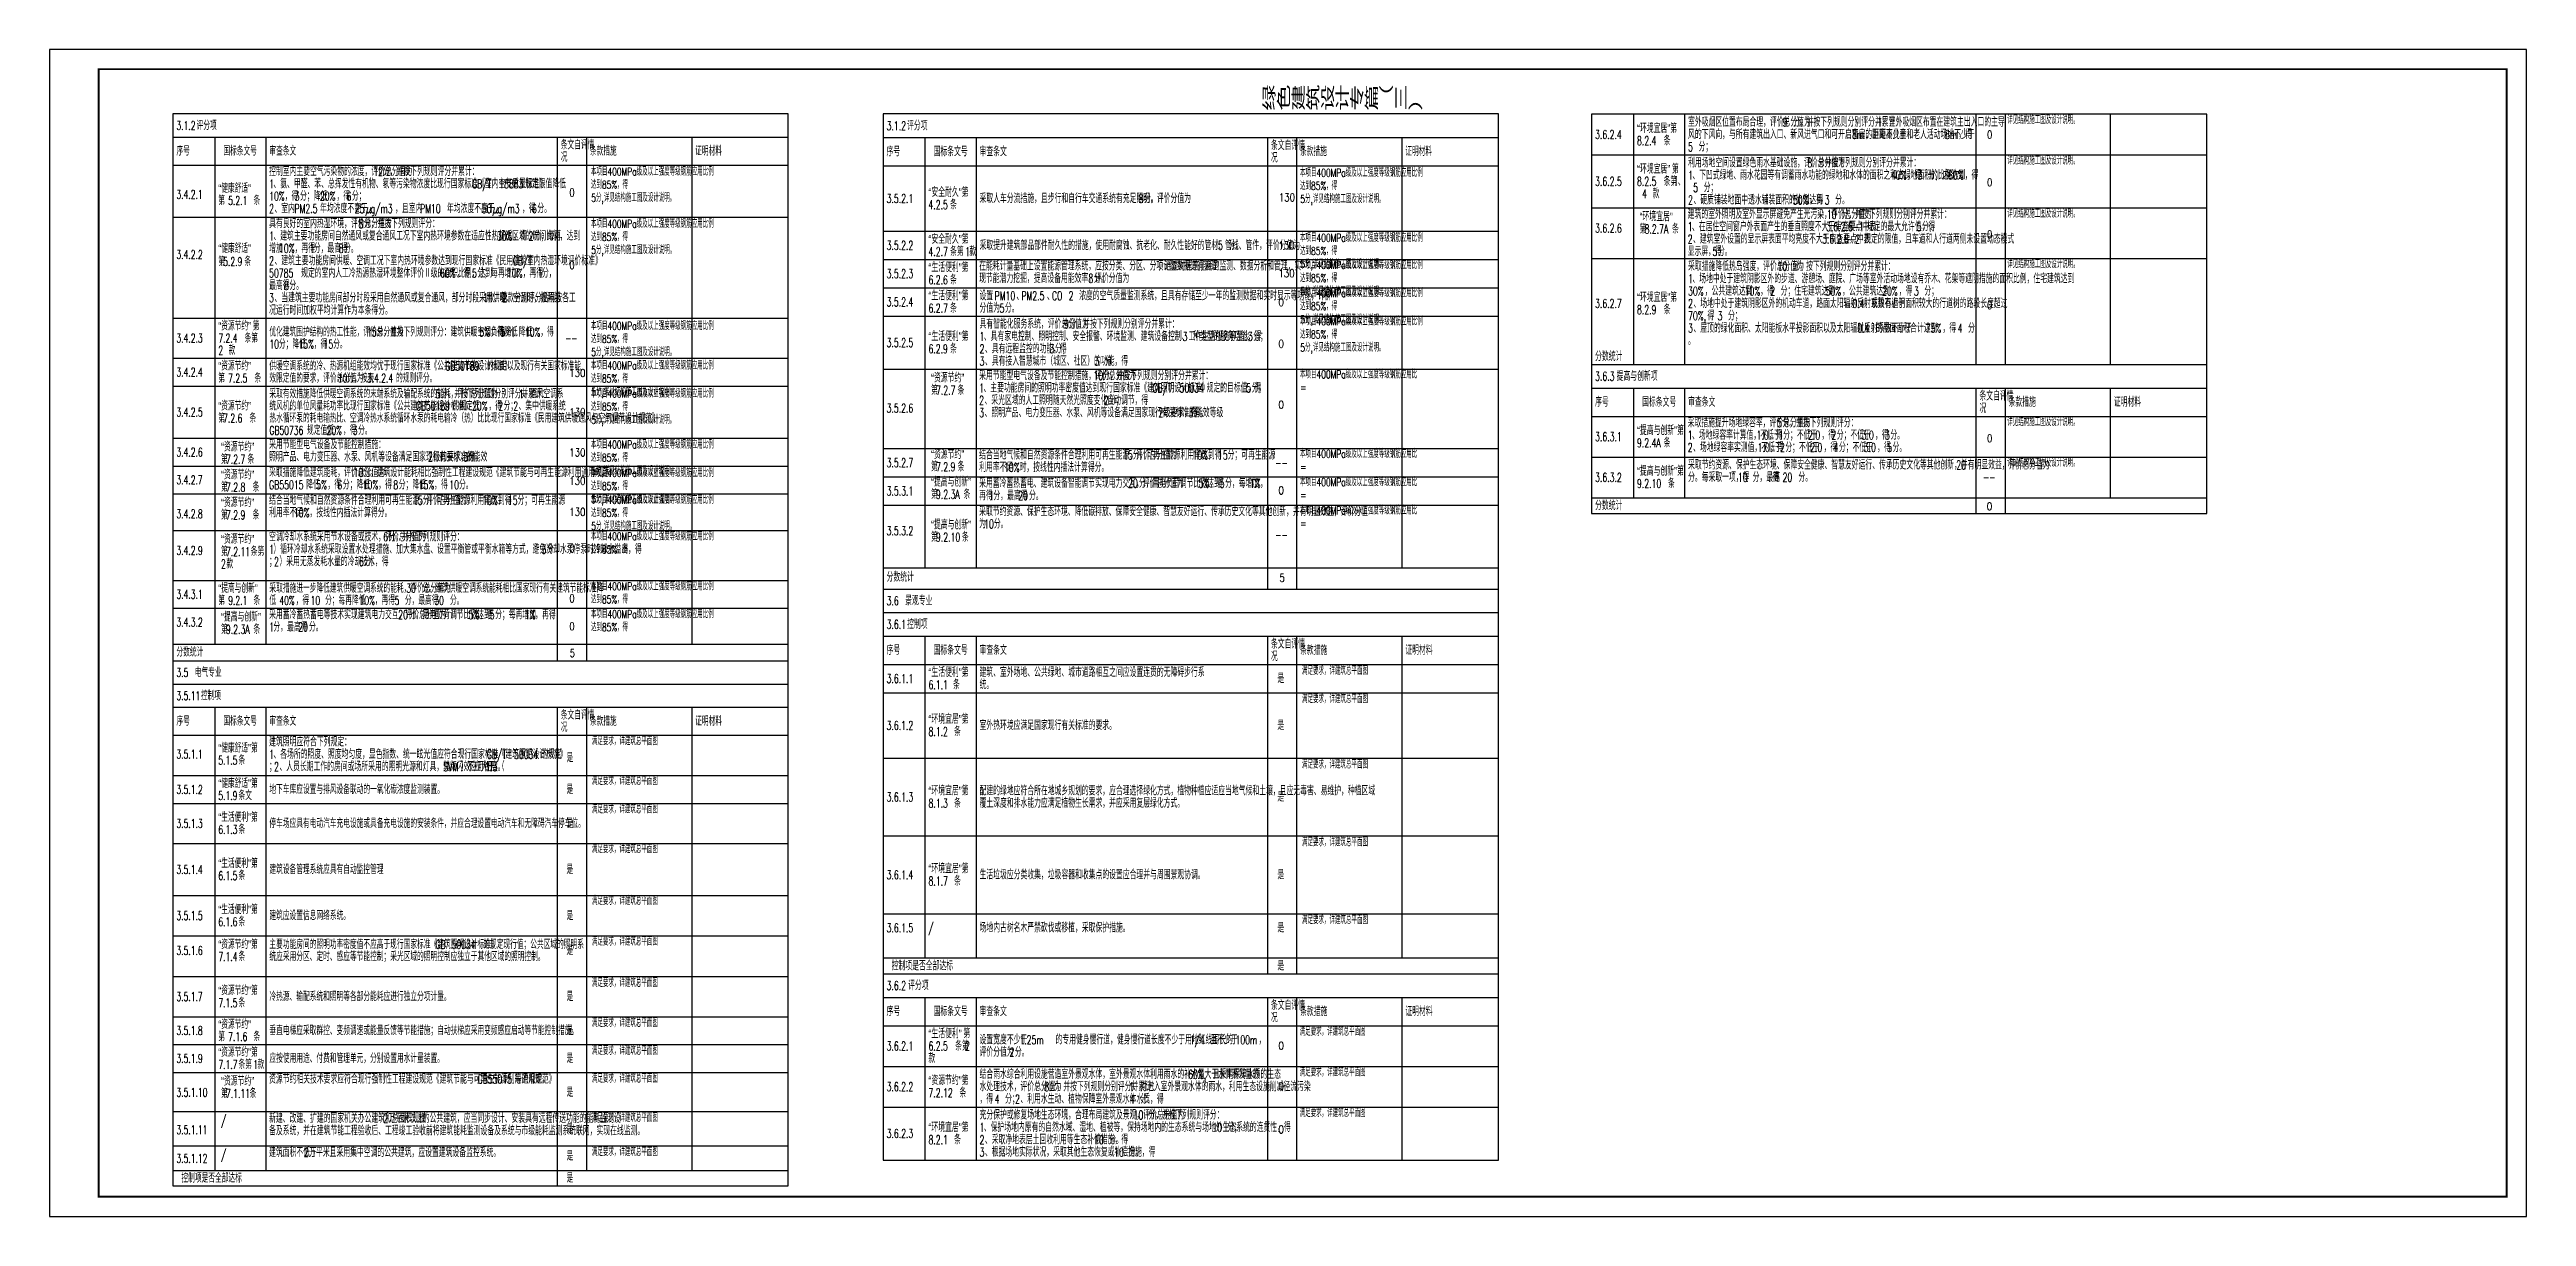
# Model space of a CAD drawing. Extents: x 12902 to 139002, y 7705 to 185905.
# Drawn here: x 12902 to 139002, y 7705 to 67105 of the extents above; entities that cross this region are included whole.
import ezdxf

# ---------------------------------------------------------------- set-up
doc = ezdxf.new("R2010")
doc.units = 0
doc.header["$LTSCALE"] = 1000
for name, color, linetype in [('A-Tab(建筑表格)', 7, 'Continuous'), ('A-Text(建筑文字)', 33, 'Continuous'), ('C-Sheet(通用-图框)', 4, 'Continuous')]:
    doc.layers.add(name, color=color, linetype=linetype)
doc.styles.add('_TCH_DIM', font='@swi_gbxwxtr.shx', dxfattribs={"width": 0.7, "bigfont": '@swi_gbhzfs.shx'})
doc.styles.add('LJ_TXT', font='SIMPLEX', dxfattribs={"width": 0.8, "bigfont": 'GBCBIG'})

msp = doc.modelspace()

# ---------------------------------------------------------------- texts
at = {"layer": 'A-Tab(建筑表格)', "style": 'LJ_TXT'}
for s, height, width, p in [('3.1.2', 442.8, 0.64, (19363, 63012)), ('评分项', 427.1, 0.8, (20389, 63012)), ('3.1.2', 450, 0.64, (55516, 62999)), ('评分项', 434, 0.8, (56559, 62999)), ('“环境宜居”第', 434, 0.8, (93720, 62868)), ('室外吸烟区位置布局合理，评价总分值为', 434.04, 0.8, (96320, 63183)), ('9', 450, 0.64, (101131, 63183)), ('分，并按下列规则分别评分并累计：', 434.04, 0.8, (101666, 63183)), ('1', 450, 0.64, (105970, 63183)), ('、室外吸烟区布置在建筑主出入口的主导', 434.04, 0.8, (106190, 63183)), ('序号', 427.1, 0.8, (19363, 61713)), ('国标条文号', 427.1, 0.8, (21753, 61713)), ('审查条文', 427.1, 0.8, (24096, 61713)), ('条文自评情', 427.1, 0.8, (38929, 62023)), ('况', 427, 0.8, (38929, 61403)), ('条款措施', 427.1, 0.8, (40411, 61713)), ('证明材料', 427.1, 0.8, (45772, 61713)), ('序号', 434, 0.8, (55516, 61679)), ('国标条文号', 434, 0.8, (57910, 61679)), ('审查条文', 434, 0.8, (60249, 61679)), ('条文自评情', 434, 0.8, (75083, 61994)), ('况', 434, 0.8, (75083, 61364)), ('条款措施', 427.1, 0.8, (76562, 61694)), ('证明材料', 427.1, 0.8, (81922, 61694)), ('3.6.2.4', 450, 0.64, (91587, 62553)), ('8.2.4', 450, 0.64, (93720, 62238)), ('条', 434, 0.8, (95078, 62238)), ('风的下风向，与所有建筑出入口、新风进气口和可开启窗扇的距离不少于', 434.04, 0.8, (96320, 62553)), ('5', 450, 0.64, (96320, 61923)), ('分；', 434, 0.8, (96855, 61923)), ('8m', 450, 0.64, (104669, 62553)), ('，且距离儿童和老人活动场地不少于', 434.04, 0.8, (105355, 62553)), ('8m', 450, 0.64, (109399, 62553)), ('，得', 434, 0.8, (110085, 62553)), ('3.6.2.5', 450, 0.64, (91587, 60168)), ('“环境宜居”', 434, 0.8, (93720, 60798)), ('8.2.5', 450, 0.64, (93720, 60168)), ('条第', 434, 0.8, (95078, 60168)), ('第', 434, 0.8, (95498, 60798)), ('1', 450, 0.64, (95584, 60168)), ('利用场地空间设置绿色雨水基础设施，评价总分值为', 434.04, 0.8, (96320, 61113)), ('1', 450, 0.64, (96320, 60483)), ('、下凹式绿地、雨水花园等有调蓄雨水功能的绿地和水体的面积之和占绿地面积的比例达到', 434.04, 0.8, (96540, 60483)), ('8', 450, 0.64, (102395, 61113)), ('分并按下列规则分别评分并累计：', 434.04, 0.8, (102929, 61113)), ('40%', 450, 0.64, (106650, 60483)), ('，得', 434, 0.8, (107501, 60483)), ('3', 450, 0.64, (108006, 60483)), ('分；达到', 434, 0.8, (108541, 60483)), ('60%', 450, 0.64, (109552, 60483)), ('，得', 434, 0.8, (110402, 60483)), ('3.4.2.1', 442.8, 0.64, (19363, 59509)), ('第', 427, 0.8, (21496, 59199)), ('“健康舒适”', 427.1, 0.8, (21496, 59819)), ('5.2.1', 442.8, 0.64, (22001, 59199)), ('条', 427, 0.8, (23284, 59199)), ('3.5.2.1', 450, 0.64, (55516, 59294)), ('“安全耐久”第', 434, 0.8, (57649, 59609)), ('4.2.5', 450, 0.64, (57649, 58979)), ('条', 434, 0.8, (58747, 58979)), ('采取人车分流措施，且步行和自行车交通系统有充足照明，评价分值为', 434.04, 0.8, (60249, 59294)), ('8', 450, 0.64, (68346, 59294)), ('分。', 434, 0.8, (68620, 59294)), ('4', 450, 0.64, (93981, 59538)), ('款', 434, 0.8, (94516, 59538)), ('、', 434, 0.8, (95803, 60168)), ('2', 450, 0.64, (96320, 59223)), ('、硬质铺装地面中透水铺装面积的比例达到', 434.04, 0.8, (96595, 59223)), ('5', 450, 0.64, (96581, 59853)), ('分；', 434, 0.8, (97116, 59853)), ('50%', 450, 0.64, (101658, 59223)), ('，得', 434, 0.8, (102508, 59223)), ('3', 450, 0.64, (103274, 59223)), ('分。', 434, 0.8, (103809, 59223)), ('3.6.2.6', 450, 0.64, (91587, 57783)), ('3.4.2.2', 442.8, 0.64, (19363, 56449)), ('“健康舒适”', 427.1, 0.8, (21496, 56759)), ('3.5.2.2', 450, 0.64, (55516, 56909)), ('“安全耐久”第', 434, 0.8, (57649, 57224)), ('4.2.7', 450, 0.64, (57649, 56594)), ('条第', 434, 0.8, (58747, 56594)), ('1', 450, 0.64, (59513, 56594)), ('款', 434, 0.8, (59732, 56594)), ('采取提升建筑部品部件耐久性的措施，使用耐腐蚀、抗老化、耐久性能好的管材、管线、管件，评价分值为', 434.04, 0.8, (60249, 56909)), ('5', 450, 0.64, (72390, 56909)), ('分。', 434, 0.8, (72925, 56909)), ('第', 427, 0.8, (21496, 56088)), ('5.2.9', 442.8, 0.64, (21745, 56088)), ('条', 427, 0.8, (22825, 56088)), ('3.5.2.3', 450, 0.64, (55516, 55469)), ('“生活便利”第', 434, 0.8, (57649, 55784)), ('6.2.6', 450, 0.64, (57649, 55154)), ('条', 434, 0.8, (58747, 55154)), ('采取措施降低热岛强度，评价总分值为', 434.04, 0.8, (96320, 55843)), ('1', 450, 0.64, (96320, 55213)), ('、场地中处于建筑阴影区外的步道、游憩场、庭院、广场等室外活动场地设有乔木、花架等遮阴措施的面积比例，住宅建筑达到', 434.04, 0.8, (96540, 55213)), ('10', 450, 0.64, (100878, 55843)), ('分，按下列规则分别评分并累计：', 434.04, 0.8, (101632, 55843)), ('3.5.2.4', 450, 0.64, (55516, 54029)), ('“生活便利”第', 434, 0.8, (57649, 54344)), ('设置', 434, 0.8, (60249, 54344)), ('PM10', 450, 0.64, (61016, 54344)), ('、', 434, 0.8, (62126, 54344)), ('PM2.5', 450, 0.64, (62379, 54344)), ('、', 434, 0.8, (63682, 54344)), ('CO', 450, 0.64, (63935, 54344)), ('2', 450, 0.64, (64785, 54344)), ('浓度的空气质量监测系统，且具有存储至少一年的监测数据和实时显示等功能，评价', 434.04, 0.8, (65320, 54344)), ('3.6.2.7', 450, 0.64, (91587, 53953)), ('“环境宜居”第', 434, 0.8, (93720, 54268)), ('30%', 450, 0.64, (96320, 54583)), ('2', 450, 0.64, (96320, 53953)), ('、场地中处于建筑阴影区外的机动车道，路面太阳辐射反射系数不小于', 434.04, 0.8, (96595, 53953)), ('，公共建筑达到', 434, 0.8, (97171, 54583)), ('10%', 450, 0.64, (99201, 54583)), ('，得', 434, 0.8, (99996, 54583)), ('2', 450, 0.64, (100502, 54583)), ('分；住宅建筑达到', 434, 0.8, (101036, 54583)), ('50%', 450, 0.64, (103319, 54583)), ('，公共建筑达到', 434, 0.8, (104169, 54583)), ('0.4', 450, 0.64, (104691, 53953)), ('或设有遮阴面积较大的行道树的路段长度超过', 434.04, 0.8, (105637, 53953)), ('20%', 450, 0.64, (106199, 54583)), ('，得', 434, 0.8, (107050, 54583)), ('3', 450, 0.64, (107816, 54583)), ('分；', 434, 0.8, (108351, 54583)), ('“资源节约”', 427.1, 0.8, (21496, 52812)), ('第', 427, 0.8, (23245, 52812)), ('优化建筑围护结构的热工性能，评价总分值为', 427.14, 0.8, (24096, 52502)), ('分，并按下列规则评分：建筑供暖空调负荷降低', 427.14, 0.8, (29557, 52502)), ('，得', 427.1, 0.8, (35347, 52502)), ('分；降低', 427.1, 0.8, (36115, 52502)), ('，得', 427.1, 0.8, (37893, 52502)), ('6.2.7', 450, 0.64, (57649, 53714)), ('条', 434, 0.8, (58747, 53714)), ('具有智能化服务系统，评价总分值为', 434.04, 0.8, (60249, 52904)), ('分值为', 434, 0.8, (60249, 53714)), ('5', 450, 0.64, (61268, 53714)), ('分。', 434, 0.8, (61543, 53714)), ('9', 450, 0.64, (64554, 52904)), ('分，并按下列规则分别评分并累计：', 434.04, 0.8, (64829, 52904)), ('8.2.9', 450, 0.64, (93720, 53638)), ('条', 434, 0.8, (95078, 53638)), ('70%,', 450, 0.64, (96320, 53323)), ('3', 450, 0.64, (96320, 52693)), ('、屋顶的绿化面积、太阳能板水平投影面积以及太阳辐射反射系数不小于', 434.04, 0.8, (96595, 52693)), ('得', 434, 0.8, (97308, 53323)), ('3', 450, 0.64, (97821, 53323)), ('分；', 434, 0.8, (98356, 53323)), ('0.4', 450, 0.64, (104944, 52693)), ('的屋面面积合计达到', 434, 0.8, (105890, 52693)), ('75%', 450, 0.64, (108426, 52693)), ('，得', 434, 0.8, (109276, 52693)), ('4', 450, 0.64, (110042, 52693)), ('分', 434, 0.8, (110577, 52693)), ('3.4.2.3', 442.8, 0.64, (19363, 52192)), ('7.2.4', 442.8, 0.64, (21496, 52192)), ('2', 443, 0.64, (21496, 51572)), ('款', 427, 0.8, (22023, 51572)), ('条第', 427.1, 0.8, (22832, 52192)), ('10', 442.8, 0.64, (24096, 51882)), ('分；降低', 427.1, 0.8, (24582, 51882)), ('15%', 442.8, 0.64, (25577, 51882)), ('，得', 427.1, 0.8, (26360, 51882)), ('15', 442.8, 0.64, (26857, 51882)), ('分。', 427.1, 0.8, (27343, 51882)), ('15', 442.8, 0.64, (29071, 52502)), ('5%', 442.8, 0.64, (34781, 52502)), ('5', 443, 0.64, (35845, 52502)), ('10%', 442.8, 0.64, (37110, 52502)), ('--', 442.8, 0.64, (39152, 52192)), ('3.5.2.5', 450, 0.64, (55516, 51959)), ('“生活便利”第', 434, 0.8, (57649, 52274)), ('6.2.9', 450, 0.64, (57649, 51644)), ('条', 434, 0.8, (58747, 51644)), ('2', 450, 0.64, (60249, 51644)), ('1', 450, 0.64, (60249, 52274)), ('、具有家电控制、照明控制、安全报警、环境监测、建筑设备控制、工作生活服务等至少', 434.04, 0.8, (60469, 52274)), ('、具有远程监控的功能，得', 434.04, 0.8, (60524, 51644)), ('3', 450, 0.64, (63818, 51644)), ('分；', 434, 0.8, (64092, 51644)), ('3', 450, 0.64, (70587, 52274)), ('种类型的服务功能，得', 434, 0.8, (71122, 52274)), ('3', 450, 0.64, (73910, 52274)), ('分；', 434, 0.8, (74185, 52274)), ('分数统计', 434, 0.8, (91587, 51253)), ('。', 434, 0.8, (96320, 52063)), ('3.4.2.4', 442.8, 0.64, (19363, 50465)), ('第', 427, 0.8, (21496, 50155)), ('“资源节约”', 427.1, 0.8, (21496, 50775)), ('7.2.5', 442.8, 0.64, (22001, 50155)), ('条', 427, 0.8, (23337, 50155)), ('供暖空调系统的冷、热源机组能效均优于现行国家标准《公共建筑节能设计标准》', 427.14, 0.8, (24096, 50775)), ('效限定值的要求，评价总分值为', 427.14, 0.8, (24096, 50155)), ('10', 442.8, 0.64, (27579, 50155)), ('分，按表', 427.1, 0.8, (28065, 50155)), ('3.4.2.4', 442.8, 0.64, (29059, 50155)), ('的规则评分。', 427.1, 0.8, (30544, 50155)), ('GB50189', 442.8, 0.64, (33051, 50775)), ('的规定以及现行有关国家标准能', 427.14, 0.8, (35170, 50775)), ('3', 450, 0.64, (60249, 51014)), ('、具有接入智慧城市（城区、社区）的功能，得', 434.04, 0.8, (60524, 51014)), ('3', 450, 0.64, (66092, 51014)), ('分', 434, 0.8, (66627, 51014)), ('3.6.3', 450, 0.64, (91587, 50248)), ('提高与创新项', 434, 0.8, (92684, 50248)), ('“资源节约”', 427.1, 0.8, (21496, 48737)), ('统风机的单位风量耗功率比现行国家标准《公共建筑节能设计标准》', 427.14, 0.8, (24096, 48737)), ('采取有效措施降低供暖空调系统的末端系统及输配系统的能耗，评价总分值为', 427.14, 0.8, (24096, 49357)), ('GB50189', 442.8, 0.64, (31559, 48737)), ('5', 443, 0.64, (32554, 49357)), ('分，并按下列规则分别评分并累计：', 427.14, 0.8, (32823, 49357)), ('的规定低', 427.1, 0.8, (33421, 48737)), ('20%', 442.8, 0.64, (34416, 48737)), ('，得', 427.1, 0.8, (35253, 48737)), ('2', 443, 0.64, (35750, 48737)), ('分；', 427.1, 0.8, (36020, 48737)), ('2', 443, 0.64, (36518, 48737)), ('、集中供暖系统', 427.1, 0.8, (36788, 48737)), ('1', 443, 0.64, (36803, 49357)), ('、通风空调系', 427.1, 0.8, (37019, 49357)), ('序号', 434, 0.8, (91587, 48928)), ('国标条文号', 434, 0.8, (93981, 48928)), ('审查条文', 434, 0.8, (96320, 48928)), ('条文自评情', 434, 0.8, (111154, 49243)), ('条款措施', 434, 0.8, (112635, 48928)), ('证明材料', 434, 0.8, (117996, 48928)), ('3.4.2.5', 442.8, 0.64, (19363, 48428)), ('第', 427, 0.8, (21496, 48118)), ('7.2.6', 442.8, 0.64, (21745, 48118)), ('条', 427, 0.8, (23081, 48118)), ('热水循环泵的耗电输热比、空调冷热水系统循环水泵的耗电输冷（热）比比现行国家标准《民用建筑供暖通风与空气调节设计规范》', 427.14, 0.8, (24096, 48118)), ('GB50736', 442.8, 0.64, (24096, 47498)), ('规定值低', 427.1, 0.8, (26013, 47498)), ('20%', 442.8, 0.64, (27008, 47498)), ('，得', 427.1, 0.8, (27844, 47498)), ('3', 443, 0.64, (28342, 47498)), ('分。', 427.1, 0.8, (28612, 47498)), ('3.5.2.6', 450, 0.64, (55516, 48626)), ('况', 434, 0.8, (111154, 48613)), ('3.4.2.6', 442.8, 0.64, (19363, 46390)), ('3.6.3.1', 450, 0.64, (91587, 47173)), ('3.4.2.7', 442.8, 0.64, (19363, 44973)), ('3.5.2.7', 450, 0.64, (55516, 45847)), ('--', 450, 0.64, (75303, 45847)), ('3.6.3.2', 450, 0.64, (91587, 45103)), ('“提高与创新”第', 434, 0.8, (93720, 45418)), ('采取节约资源、保护生态环境、保障安全健康、智慧友好运行、传承历史文化等其他创新，并有明显效益，评价总分值为', 434.04, 0.8, (96320, 45733)), ('分。每采取一项，得', 434, 0.8, (96320, 45103)), ('10', 450, 0.64, (98856, 45103)), ('分，最高', 434, 0.8, (99610, 45103)), ('得', 434, 0.8, (100617, 45106)), ('20', 450, 0.64, (101130, 45106)), ('分。', 434, 0.8, (101939, 45106)), ('20', 450, 0.64, (109978, 45733)), ('3.5.3.1', 450, 0.64, (55516, 44407)), ('分数统计', 434, 0.8, (91587, 43663)), ('9.2.10', 450, 0.64, (93720, 44788)), ('条', 434, 0.8, (95298, 44788)), ('--', 450, 0.64, (111335, 45103)), ('3.4.2.8', 442.8, 0.64, (19363, 43246)), ('3.4.2.9', 442.8, 0.64, (19363, 41384)), ('3.5.3.2', 450, 0.64, (55516, 42382)), ('--', 450, 0.64, (75303, 42178)), ('分数统计', 434, 0.8, (55516, 40019)), ('3.4.3.1', 442.8, 0.64, (19363, 39151)), ('第', 427, 0.8, (21496, 38841)), ('“提高与创新”', 427.1, 0.8, (21496, 39461)), ('9.2.1', 442.8, 0.64, (22001, 38841)), ('条', 427, 0.8, (23284, 38841)), ('低', 427, 0.8, (24096, 38841)), ('采取措施进一步降低建筑供暖空调系统的能耗，评价总分值为', 427.14, 0.8, (24096, 39461)), ('40%', 442.8, 0.64, (24601, 38841)), ('，得', 427.1, 0.8, (25438, 38841)), ('10', 442.8, 0.64, (26192, 38841)), ('分；每再降低', 427.1, 0.8, (26934, 38841)), ('10%', 442.8, 0.64, (28683, 38841)), ('，再得', 427.1, 0.8, (29466, 38841)), ('5', 443, 0.64, (30469, 38841)), ('分，最高得', 427.1, 0.8, (30995, 38841)), ('30', 442.8, 0.64, (31069, 39461)), ('分。建筑供暖空调系统能耗相比国家现行有关建筑节能标准降', 427.14, 0.8, (31865, 39461)), ('30', 442.8, 0.64, (32495, 38841)), ('分。', 427.1, 0.8, (33291, 38841)), ('3.6', 450, 0.64, (55516, 38819)), ('景观专业', 434, 0.8, (56463, 38819)), ('3.4.3.2', 442.8, 0.64, (19363, 37734)), ('3.6.1', 450, 0.64, (55516, 37619)), ('控制项', 434, 0.8, (56559, 37619)), ('分数统计', 427.1, 0.8, (19363, 36207)), ('序号', 434, 0.8, (55516, 36299)), ('国标条文号', 434, 0.8, (57910, 36299)), ('审查条文', 434, 0.8, (60249, 36299)), ('条文自评情', 434, 0.8, (75083, 36614)), ('条款措施', 434, 0.8, (76565, 36299)), ('证明材料', 434, 0.8, (81925, 36299)), ('3.5', 442.8, 0.64, (19363, 35172)), ('电气专业', 427.1, 0.8, (20294, 35172)), ('3.6.1.1', 450, 0.64, (55516, 34859)), ('“生活便利”第', 434, 0.8, (57649, 35174)), ('建筑、室外场地、公共绿地、城市道路相互之间应设置连贯的无障碍步行系', 434.04, 0.8, (60249, 35174)), ('况', 434, 0.8, (75083, 35984)), ('是', 434, 0.8, (75414, 34859)), ('3.5.11', 442.8, 0.64, (19363, 33991)), ('控制项', 427.1, 0.8, (20605, 33991)), ('6.1.1', 450, 0.64, (57649, 34544)), ('条', 434, 0.8, (58897, 34544)), ('统。', 434, 0.8, (60249, 34544)), ('序号', 427.1, 0.8, (19363, 32692)), ('国标条文号', 427.1, 0.8, (21753, 32692)), ('审查条文', 427.1, 0.8, (24096, 32692)), ('条文自评情', 427.1, 0.8, (38929, 33002)), ('况', 427, 0.8, (38929, 32382)), ('条款措施', 427.1, 0.8, (40411, 32692)), ('证明材料', 427.1, 0.8, (45772, 32692)), ('3.6.1.2', 450, 0.64, (55516, 32474)), ('“环境宜居”第', 434, 0.8, (57649, 32789)), ('室外热环境应满足国家现行有关标准的要求。', 434.04, 0.8, (60249, 32474)), ('是', 434, 0.8, (75414, 32474)), ('“健康舒适”第', 427.1, 0.8, (21496, 31326)), ('8.1.2', 450, 0.64, (57649, 32159)), ('条', 434, 0.8, (58952, 32159)), ('3.5.1.1', 442.8, 0.64, (19363, 31016)), ('5.1.5', 442.8, 0.64, (21496, 30706)), ('条', 427, 0.8, (22522, 30706)), ('是', 427, 0.8, (39224, 30834)), ('3.5.1.2', 442.8, 0.64, (19363, 29215)), ('“健康舒适”第', 427.1, 0.8, (21496, 29525)), ('5.1.9', 442.8, 0.64, (21496, 28905)), ('条文', 427.1, 0.8, (22522, 28905)), ('地下车库应设置与排风设备联动的一氧化碳浓度监测装置。', 427.14, 0.8, (24096, 29215)), ('是', 427, 0.8, (39224, 29215)), ('3.6.1.3', 450, 0.64, (55516, 28829)), ('“环境宜居”第', 434, 0.8, (57649, 29144)), ('配建的绿地应符合所在地城乡规划的要求，应合理选择绿化方式，植物种植应适应当地气候和土壤，且应无毒害、易维护，种植区域', 434.04, 0.8, (60249, 29144)), ('是', 434, 0.8, (75414, 28829)), ('3.5.1.3', 442.8, 0.64, (19363, 27488)), ('“生活便利”第', 427.1, 0.8, (21496, 27798)), ('停车场应具有电动汽车充电设施或具备充电设施的安装条件，并应合理设置电动汽车和无障碍汽车停车位。', 427.14, 0.8, (24096, 27488)), ('是', 427, 0.8, (39224, 27488)), ('8.1.3', 450, 0.64, (57649, 28514)), ('条', 434, 0.8, (58952, 28514)), ('覆土深度和排水能力应满足植物生长需求，并应采用复层绿化方式。', 434.04, 0.8, (60249, 28514)), ('6.1.3', 442.8, 0.64, (21496, 27178)), ('条', 427, 0.8, (22522, 27178)), ('3.5.1.4', 442.8, 0.64, (19363, 25141)), ('“生活便利”第', 427.1, 0.8, (21496, 25451)), ('6.1.5', 442.8, 0.64, (21496, 24831)), ('条', 427, 0.8, (22522, 24831)), ('建筑设备管理系统应具有自动监控管理', 427.14, 0.8, (24096, 25141)), ('是', 427, 0.8, (39224, 25141)), ('3.6.1.4', 450, 0.64, (55516, 24869)), ('“环境宜居”第', 434, 0.8, (57649, 25184)), ('生活垃圾应分类收集，垃圾容器和收集点的设置应合理并与周围景观协调。', 434.04, 0.8, (60249, 24869)), ('是', 434, 0.8, (75414, 24869)), ('8.1.7', 450, 0.64, (57649, 24554)), ('条', 434, 0.8, (58952, 24554)), ('3.5.1.5', 442.8, 0.64, (19363, 22794)), ('“生活便利”第', 427.1, 0.8, (21496, 23104)), ('6.1.6', 442.8, 0.64, (21496, 22484)), ('条', 427, 0.8, (22522, 22484)), ('建筑应设置信息网络系统。', 427.14, 0.8, (24096, 22794)), ('是', 427, 0.8, (39224, 22794)), ('/', 450, 0.64, (57649, 22169)), ('3.5.1.6', 442.8, 0.64, (19363, 21017)), ('“资源节约”第', 427.1, 0.8, (21496, 21327)), ('主要功能房间的照明功率密度值不应高于现行国家标准《建筑照明设计标准》', 427.14, 0.8, (24096, 21327)), ('GB', 442.8, 0.64, (32554, 21327)), ('50034', 442.8, 0.64, (33377, 21327)), ('的规定现行值；公共区域的照明系', 427.14, 0.8, (34983, 21327)), ('是', 427, 0.8, (39224, 21017)), ('3.6.1.5', 450, 0.64, (55516, 22169)), ('场地内古树名木严禁砍伐或移植，采取保护措施。', 434.04, 0.8, (60249, 22169)), ('是', 434, 0.8, (75414, 22169)), ('7.1.4', 442.8, 0.64, (21496, 20707)), ('条', 427, 0.8, (22522, 20707)), ('统应采用分区、定时、感应等节能控制；采光区域的照明控制应独立于其他区域的照明控制。', 427.14, 0.8, (24096, 20707)), ('控制项是否全部达标', 434, 0.8, (55777, 20234)), ('是', 434, 0.8, (75414, 20234)), ('3.5.1.7', 442.8, 0.64, (19363, 18671)), ('“资源节约”第', 427.1, 0.8, (21496, 18981)), ('冷热源、输配系统和照明等各部分能耗应进行独立分项计量。', 427.14, 0.8, (24096, 18671)), ('是', 427, 0.8, (39224, 18671)), ('3.6.2', 450, 0.64, (55516, 19229)), ('评分项', 434, 0.8, (56613, 19229)), ('“资源节约”', 427.1, 0.8, (21496, 17254)), ('7.1.5', 442.8, 0.64, (21496, 18361)), ('条', 427, 0.8, (22522, 18361)), ('序号', 434, 0.8, (55516, 17909)), ('国标条文号', 434, 0.8, (57910, 17909)), ('审查条文', 434, 0.8, (60249, 17909)), ('条文自评情', 434, 0.8, (75083, 18224)), ('况', 434, 0.8, (75083, 17594)), ('条款措施', 434, 0.8, (76565, 17909)), ('证明材料', 434, 0.8, (81925, 17909)), ('3.5.1.8', 442.8, 0.64, (19363, 16944)), ('第', 427, 0.8, (21496, 16634)), ('7.1.6', 442.8, 0.64, (22001, 16634)), ('条', 427, 0.8, (23284, 16634)), ('垂直电梯应采取群控、变频调速或能量反馈等节能措施；自动扶梯应采用变频感应启动等节能控制措施。', 427.14, 0.8, (24096, 16944)), ('是', 427, 0.8, (39224, 16944)), ('3.6.2.1', 450, 0.64, (55516, 16154)), ('“生活便利”', 434, 0.8, (57649, 16784)), ('6.2.5', 450, 0.64, (57649, 16154)), ('条第', 434, 0.8, (59007, 16154)), ('第', 434, 0.8, (59427, 16784)), ('2', 450, 0.64, (59513, 16154)), ('设置宽度不少于', 434, 0.8, (60249, 16469)), ('1.25m', 450, 0.64, (62279, 16469)), ('的专用健身慢行道，健身慢行道长度不少于用地红线周长的', 434.04, 0.8, (64117, 16469)), ('1/4', 450, 0.64, (70950, 16469)), ('且不少于', 434, 0.8, (72006, 16469)), ('100m', 450, 0.64, (73277, 16469)), ('，', 434, 0.8, (74457, 16469)), ('3.5.1.9', 442.8, 0.64, (19363, 15527)), ('“资源节约”第', 427.1, 0.8, (21496, 15837)), ('7.1.7', 442.8, 0.64, (21496, 15217)), ('条第', 427.1, 0.8, (22522, 15217)), ('1', 443, 0.64, (23276, 15217)), ('款', 427, 0.8, (23492, 15217)), ('应按使用用途、付费和管理单元，分别设置用水计量装置。', 427.14, 0.8, (24096, 15527)), ('是', 427, 0.8, (39224, 15527)), ('款', 434, 0.8, (57649, 15524)), ('结合雨水综合利用设施营造室外景观水体，室外景观水体利用雨水的补水量大于水体蒸发量的', 434.04, 0.8, (60249, 14714)), ('评价分值为', 434, 0.8, (60249, 15839)), ('2', 450, 0.64, (61774, 15839)), ('分。', 434, 0.8, (62048, 15839)), ('60%,', 450, 0.64, (70873, 14714)), ('且采用保障水质的生态', 434, 0.8, (72121, 14714)), ('3.5.1.10', 442.8, 0.64, (19363, 13800)), ('是', 427, 0.8, (39224, 13800)), ('3.6.2.2', 450, 0.64, (55516, 14084)), ('“资源节约”第', 434, 0.8, (57649, 14399)), ('7.2.12', 450, 0.64, (57649, 13769)), ('条', 434, 0.8, (59227, 13769)), ('水处理技术，评价总分值为', 434.04, 0.8, (60249, 14084)), ('，得', 434, 0.8, (60249, 13454)), ('4', 450, 0.64, (61016, 13454)), ('分；', 434, 0.8, (61550, 13454)), ('2', 450, 0.64, (62056, 13454)), ('、利用水生动、植物保障室外景观水体水质，得', 434.04, 0.8, (62330, 13454)), ('8', 450, 0.64, (63543, 14084)), ('分，并按下列规则分别评分并累计：', 434.04, 0.8, (63818, 14084)), ('1', 450, 0.64, (67862, 14084)), ('4', 450, 0.64, (67899, 13454)), ('、对进入室外景观水体的雨水，利用生态设施削减径流污染', 434.04, 0.8, (68081, 14084)), ('分。', 434, 0.8, (68434, 13454)), ('充分保护或修复场地生态环境，合理布局建筑及景观，评价总分值为', 434.04, 0.8, (60249, 12644)), ('10', 450, 0.64, (68093, 12644)), ('分，并按下列规则评分：', 434.04, 0.8, (68847, 12644)), ('3.5.1.11', 442.8, 0.64, (19363, 11896)), ('是', 427, 0.8, (39224, 11934)), ('3.6.2.3', 450, 0.64, (55516, 11699)), ('“环境宜居”第', 434, 0.8, (57649, 12014)), ('8.2.1', 450, 0.64, (57649, 11384)), ('条', 434, 0.8, (58952, 11384)), ('2', 450, 0.64, (60249, 11384)), ('1', 450, 0.64, (60249, 12014)), ('、保护场地内原有的自然水域、湿地、植被等，保持场地内的生态系统与场地外生态系统的连贯性，得', 434.04, 0.8, (60469, 12014)), ('、采取净地表层土回收利用等生态补偿措施，得', 434.04, 0.8, (60524, 11384)), ('10', 450, 0.64, (66092, 11384)), ('分。', 434, 0.8, (66847, 11384)), ('10', 450, 0.64, (72104, 12014)), ('分；', 434, 0.8, (72858, 12014)), ('3.5.1.12', 442.8, 0.64, (19363, 10437)), ('是', 427, 0.8, (39224, 10558)), ('3', 450, 0.64, (60249, 10754)), ('、根据场地实际状况，采取其他生态恢复或补偿措施，得', 434.04, 0.8, (60524, 10754)), ('10', 450, 0.64, (67103, 10754)), ('分。', 434, 0.8, (67858, 10754)), ('控制项是否全部达标', 427.1, 0.8, (19619, 9432)), ('是', 427, 0.8, (39224, 9432))]:
    msp.add_text(s, height=height, dxfattribs=dict(at, width=width)).set_placement(p)
at = {"layer": 'A-Text(建筑文字)'}
for s, height, style, width, p in [('绿色建筑设计专篇（三）', 1122.05, '_TCH_DIM', 0.7, (74604, 64037)), ('控制室内主要空气污染物的浓度，评价总分值为', 434.04, 'LJ_TXT', 0.8, (24080, 60673)), ('12', 450, 'LJ_TXT', 0.64, (29388, 60673)), ('分，并按下列规则评分并累计：', 434.04, 'LJ_TXT', 0.8, (29881, 60673)), ('GB/T', 450, 'LJ_TXT', 0.64, (34410, 60043)), ('1', 450, 'LJ_TXT', 0.64, (24080, 60043)), ('10%', 450, 'LJ_TXT', 0.64, (24080, 59413)), ('、氨、甲醛、苯、总挥发性有机物、氡等污染物浓度比现行国家标准《室内空气质量标准》', 434.04, 'LJ_TXT', 0.8, (24299, 60043)), ('、室内', 434, 'LJ_TXT', 0.8, (24354, 58783)), ('，得', 434, 'LJ_TXT', 0.8, (24875, 59413)), ('3', 450, 'LJ_TXT', 0.64, (25381, 59413)), ('分；降低', 434, 'LJ_TXT', 0.8, (25655, 59413)), ('20%', 450, 'LJ_TXT', 0.64, (26666, 59413)), ('，得', 434, 'LJ_TXT', 0.8, (27516, 59413)), ('6', 450, 'LJ_TXT', 0.64, (28022, 59413)), ('分；', 434, 'LJ_TXT', 0.8, (28296, 59413)), ('g/m3', 450, 'LJ_TXT', 0.64, (29246, 58783)), ('，且室内', 434, 'LJ_TXT', 0.8, (30494, 58783)), ('g/m3', 450, 'LJ_TXT', 0.64, (35708, 58783)), ('18883', 450, 'LJ_TXT', 0.64, (35795, 60043)), ('规定限值降低', 434, 'LJ_TXT', 0.8, (37111, 60043)), ('具有良好的室内热湿环境，评价总分值为', 434.04, 'LJ_TXT', 0.8, (24080, 58017)), ('2', 450, 'LJ_TXT', 0.64, (24080, 58783)), ('PM2.5', 450, 'LJ_TXT', 0.64, (25373, 58783)), ('年均浓度不高于', 434, 'LJ_TXT', 0.8, (26676, 58783)), ('25', 450, 'LJ_TXT', 0.64, (28445, 58783)), ('8', 450, 'LJ_TXT', 0.64, (28629, 58017)), ('分，并按下列规则评分：', 434.04, 'LJ_TXT', 0.8, (28904, 58017)), ('μ', 434, 'LJ_TXT', 0.8, (28994, 58783)), ('PM10', 450, 'LJ_TXT', 0.64, (31766, 58783)), ('年均浓度不高于', 434, 'LJ_TXT', 0.8, (33137, 58783)), ('50', 450, 'LJ_TXT', 0.64, (34907, 58783)), ('μ', 434, 'LJ_TXT', 0.8, (35455, 58783)), ('，得', 434, 'LJ_TXT', 0.8, (36956, 58783)), ('6', 450, 'LJ_TXT', 0.64, (37462, 58783)), ('分。', 434, 'LJ_TXT', 0.8, (37736, 58783)), ('第', 434, 'LJ_TXT', 0.8, (93851, 57744)), ('“环境宜居”', 434, 'LJ_TXT', 0.8, (93851, 58374)), ('8.2.7A', 450, 'LJ_TXT', 0.64, (94104, 57744)), ('条', 434, 'LJ_TXT', 0.8, (95503, 57744)), ('建筑的室外照明及室外显示屏避免产生光污染，评价总分值为', 434.04, 'LJ_TXT', 0.8, (96301, 58491)), ('1', 450, 'LJ_TXT', 0.64, (96301, 57861)), ('、在居住空间窗户外表面产生的垂直照度不大于审查要点中表', 434.04, 'LJ_TXT', 0.8, (96520, 57861)), ('3.6.2.6-1', 450, 'LJ_TXT', 0.64, (103345, 57861)), ('10', 450, 'LJ_TXT', 0.64, (103386, 58491)), ('分，并按下列规则分别评分并累计：', 434.04, 'LJ_TXT', 0.8, (104141, 58491)), ('规定的最大允许值，得', 434, 'LJ_TXT', 0.8, (105430, 57861)), ('5', 450, 'LJ_TXT', 0.64, (107957, 57861)), ('分；', 434, 'LJ_TXT', 0.8, (108232, 57861)), ('增加', 434, 'LJ_TXT', 0.8, (24080, 56757)), ('1', 450, 'LJ_TXT', 0.64, (24080, 57387)), ('、建筑主要功能房间自然通风或复合通风工况下室内热环境参数在适应性热舒适区域的时间比例，达到', 434.04, 'LJ_TXT', 0.8, (24299, 57387)), ('10%', 450, 'LJ_TXT', 0.64, (24585, 56757)), ('，再得', 434, 'LJ_TXT', 0.8, (25381, 56757)), ('1', 450, 'LJ_TXT', 0.64, (26139, 56757)), ('分，最高得', 434, 'LJ_TXT', 0.8, (26358, 56757)), ('8', 450, 'LJ_TXT', 0.64, (27622, 56757)), ('分。', 434, 'LJ_TXT', 0.8, (27896, 56757)), ('30%', 450, 'LJ_TXT', 0.64, (35674, 57387)), ('，得', 434, 'LJ_TXT', 0.8, (36524, 57387)), ('2', 450, 'LJ_TXT', 0.64, (37290, 57387)), ('分；每再', 434, 'LJ_TXT', 0.8, (37564, 57387)), ('显示屏，得', 434, 'LJ_TXT', 0.8, (96301, 56601)), ('2', 450, 'LJ_TXT', 0.64, (96301, 57231)), ('、建筑室外设置的显示屏表面平均亮度不大于审查要点中表', 434.04, 'LJ_TXT', 0.8, (96575, 57231)), ('5', 450, 'LJ_TXT', 0.64, (97565, 56601)), ('分。', 434, 'LJ_TXT', 0.8, (97839, 56601)), ('3.6.2.6-2', 450, 'LJ_TXT', 0.64, (103147, 57231)), ('规定的限值，且车道和人行道两侧未设置动态模式', 434.04, 'LJ_TXT', 0.8, (105287, 57231)), ('2', 450, 'LJ_TXT', 0.64, (24080, 56127)), ('50785', 450, 'LJ_TXT', 0.64, (24080, 55497)), ('、建筑主要功能房间供暖、空调工况下室内热环境参数达到现行国家标准《民用建筑室内热湿环境评价标准》', 434.04, 'LJ_TXT', 0.8, (24354, 56127)), ('规定的室内人工冷热源热湿环境整体评价Ⅱ级的面积比例，达到', 434.04, 'LJ_TXT', 0.8, (25712, 55497)), ('60%', 450, 'LJ_TXT', 0.64, (32789, 55497)), ('，得', 434, 'LJ_TXT', 0.8, (33639, 55497)), ('5', 450, 'LJ_TXT', 0.64, (34405, 55497)), ('分；每再增加', 434, 'LJ_TXT', 0.8, (34680, 55497)), ('10%', 450, 'LJ_TXT', 0.64, (36196, 55497)), ('GB/T', 450, 'LJ_TXT', 0.64, (36487, 56127)), ('，再得', 434, 'LJ_TXT', 0.8, (36992, 55497)), ('1', 450, 'LJ_TXT', 0.64, (37750, 55497)), ('分，', 434, 'LJ_TXT', 0.8, (37970, 55497)), ('在能耗计量基础上设置能源管理系统，应按分类、分区、分项计量数据进行管理', 434.04, 'LJ_TXT', 0.8, (60230, 55861)), ('现节能潜力挖掘，提高设备用能效率。评价分值为', 434.04, 'LJ_TXT', 0.8, (60230, 55231)), ('8', 450, 'LJ_TXT', 0.64, (65791, 55231)), ('分。', 434, 'LJ_TXT', 0.8, (66065, 55231)), ('，通过对建筑能耗的监测、数据分析和管理，实', 434.04, 'LJ_TXT', 0.8, (69337, 55861)), ('最高得', 434, 'LJ_TXT', 0.8, (24080, 54867)), ('3', 450, 'LJ_TXT', 0.64, (24080, 54237)), ('、当建筑主要功能房间部分时段采用自然通风或复合通风，部分时段采用供暖、空调时，按照第', 434.04, 'LJ_TXT', 0.8, (24354, 54237)), ('8', 450, 'LJ_TXT', 0.64, (24838, 54867)), ('分。', 434, 'LJ_TXT', 0.8, (25112, 54867)), ('1', 450, 'LJ_TXT', 0.64, (34970, 54237)), ('款、第', 434, 'LJ_TXT', 0.8, (35190, 54237)), ('2', 450, 'LJ_TXT', 0.64, (35948, 54237)), ('款分别评分后再按各工', 434, 'LJ_TXT', 0.8, (36222, 54237)), ('况运行时间加权平均计算作为本条得分。', 434.04, 'LJ_TXT', 0.8, (24080, 53607)), ('“资源节约”', 434, 'LJ_TXT', 0.8, (57780, 50164)), ('采用节能型电气设备及节能控制措施，评价总分值为', 434.04, 'LJ_TXT', 0.8, (60230, 50281)), ('10', 450, 'LJ_TXT', 0.64, (66044, 50281)), ('分，并按下列规则分别评分并累计：', 434.04, 'LJ_TXT', 0.8, (66537, 50281)), ('第', 434, 'LJ_TXT', 0.8, (57780, 49534)), ('7.2.7', 450, 'LJ_TXT', 0.64, (58033, 49534)), ('条', 434, 'LJ_TXT', 0.8, (59130, 49534)), ('2', 450, 'LJ_TXT', 0.64, (60230, 49021)), ('1', 450, 'LJ_TXT', 0.64, (60230, 49651)), ('、主要功能房间的照明功率密度值达到现行国家标准《建筑照明设计标准》', 434.04, 'LJ_TXT', 0.8, (60449, 49651)), ('、采光区域的人工照明随天然光照度变化自动调节，得', 434.04, 'LJ_TXT', 0.8, (60504, 49021)), ('2', 450, 'LJ_TXT', 0.64, (66571, 49021)), ('分；', 434, 'LJ_TXT', 0.8, (66845, 49021)), ('GB/T', 450, 'LJ_TXT', 0.64, (69051, 49651)), ('50034', 450, 'LJ_TXT', 0.64, (70436, 49651)), ('规定的目标值，得', 434, 'LJ_TXT', 0.8, (71808, 49651)), ('5', 450, 'LJ_TXT', 0.64, (73830, 49651)), ('分；', 434, 'LJ_TXT', 0.8, (74104, 49651)), ('3', 450, 'LJ_TXT', 0.64, (60230, 48391)), ('、照明产品、电力变压器、水泵、风机等设备满足国家现行有关标准的能效等级', 434.04, 'LJ_TXT', 0.8, (60504, 48391)), ('2', 450, 'LJ_TXT', 0.64, (69351, 48391)), ('级要求，得', 434, 'LJ_TXT', 0.8, (69625, 48391)), ('3', 450, 'LJ_TXT', 0.64, (70889, 48391)), ('分。', 434, 'LJ_TXT', 0.8, (71164, 48391)), ('“提高与创新”第', 434, 'LJ_TXT', 0.8, (93720, 47488)), ('采取措施提升场地绿容率，评价总分值为', 434.04, 'LJ_TXT', 0.8, (96301, 47881)), ('5', 450, 'LJ_TXT', 0.64, (100851, 47881)), ('分，并按下列规则评分：', 434.04, 'LJ_TXT', 0.8, (101125, 47881)), ('“资源节约”', 434, 'LJ_TXT', 0.8, (21630, 46651)), ('采用节能型电气设备及节能控制措施：', 434.04, 'LJ_TXT', 0.8, (24080, 46768)), ('“资源节约”', 434, 'LJ_TXT', 0.8, (57780, 46269)), ('结合当地气候和自然资源条件合理利用可再生能源，评价总分值为', 434.04, 'LJ_TXT', 0.8, (60230, 46240)), ('15', 450, 'LJ_TXT', 0.64, (67560, 46240)), ('分，可再生能源利用率达到', 434.04, 'LJ_TXT', 0.8, (68054, 46240)), ('10%', 450, 'LJ_TXT', 0.64, (71087, 46240)), ('，得', 434, 'LJ_TXT', 0.8, (71883, 46240)), ('15', 450, 'LJ_TXT', 0.64, (72388, 46240)), ('分；可再生能源', 434, 'LJ_TXT', 0.8, (72882, 46240)), ('9.2.4A', 450, 'LJ_TXT', 0.64, (93720, 46858)), ('条', 434, 'LJ_TXT', 0.8, (95078, 46858)), ('2', 450, 'LJ_TXT', 0.64, (96301, 46621)), ('1', 450, 'LJ_TXT', 0.64, (96301, 47251)), ('、场地绿容率计算值，不低于', 434.04, 'LJ_TXT', 0.8, (96520, 47251)), ('、场地绿容率实测值，不低于', 434.04, 'LJ_TXT', 0.8, (96575, 46621)), ('1.0', 450, 'LJ_TXT', 0.64, (99806, 47251)), ('1.0', 450, 'LJ_TXT', 0.64, (99861, 46621)), ('，得', 434, 'LJ_TXT', 0.8, (100437, 47251)), ('，得', 434, 'LJ_TXT', 0.8, (100492, 46621)), ('1', 450, 'LJ_TXT', 0.64, (100943, 47251)), ('2', 450, 'LJ_TXT', 0.64, (100998, 46621)), ('分；不低于', 434, 'LJ_TXT', 0.8, (101162, 47251)), ('分；不低于', 434, 'LJ_TXT', 0.8, (101272, 46621)), ('2.0', 450, 'LJ_TXT', 0.64, (102426, 47251)), ('2.0', 450, 'LJ_TXT', 0.64, (102536, 46621)), ('，得', 434, 'LJ_TXT', 0.8, (103112, 47251)), ('，得', 434, 'LJ_TXT', 0.8, (103221, 46621)), ('2', 450, 'LJ_TXT', 0.64, (103617, 47251)), ('4', 450, 'LJ_TXT', 0.64, (103727, 46621)), ('分；不低于', 434, 'LJ_TXT', 0.8, (103892, 47251)), ('分；不低于', 434, 'LJ_TXT', 0.8, (104001, 46621)), ('3.0', 450, 'LJ_TXT', 0.64, (105155, 47251)), ('3.0', 450, 'LJ_TXT', 0.64, (105265, 46621)), ('，得', 434, 'LJ_TXT', 0.8, (105841, 47251)), ('，得', 434, 'LJ_TXT', 0.8, (105951, 46621)), ('3', 450, 'LJ_TXT', 0.64, (106347, 47251)), ('5', 450, 'LJ_TXT', 0.64, (106456, 46621)), ('分。', 434, 'LJ_TXT', 0.8, (106621, 47251)), ('分。', 434, 'LJ_TXT', 0.8, (106731, 46621)), ('第', 434, 'LJ_TXT', 0.8, (21630, 46021)), ('“资源节约”', 434, 'LJ_TXT', 0.8, (21630, 45234)), ('7.2.7', 450, 'LJ_TXT', 0.64, (21882, 46021)), ('条', 434, 'LJ_TXT', 0.8, (22980, 46021)), ('采取措施降低建筑能耗，评价总分值为', 434.04, 'LJ_TXT', 0.8, (24080, 45351)), ('照明产品、电力变压器、水泵、风机等设备满足国家现行有关标准的能效', 434.04, 'LJ_TXT', 0.8, (24080, 46138)), ('10', 450, 'LJ_TXT', 0.64, (28377, 45351)), ('分。建筑设计能耗相比强制性工程建设规范《建筑节能与可再生能源利用通用规范》', 434.04, 'LJ_TXT', 0.8, (28870, 45351)), ('2', 450, 'LJ_TXT', 0.64, (32168, 46138)), ('级的要求，得', 434, 'LJ_TXT', 0.8, (32442, 46138)), ('3', 450, 'LJ_TXT', 0.64, (33959, 46138)), ('分。', 434, 'LJ_TXT', 0.8, (34233, 46138)), ('第', 434, 'LJ_TXT', 0.8, (57780, 45639)), ('7.2.9', 450, 'LJ_TXT', 0.64, (58033, 45639)), ('条', 434, 'LJ_TXT', 0.8, (59130, 45639)), ('利用率不足', 434, 'LJ_TXT', 0.8, (60230, 45610)), ('10%', 450, 'LJ_TXT', 0.64, (61494, 45610)), ('时，按线性内插法计算得分。', 434.04, 'LJ_TXT', 0.8, (62289, 45610)), ('第', 434, 'LJ_TXT', 0.8, (21630, 44604)), ('“资源节约”', 434, 'LJ_TXT', 0.8, (21630, 43817)), ('7.2.8', 450, 'LJ_TXT', 0.64, (21882, 44604)), ('条', 434, 'LJ_TXT', 0.8, (23240, 44604)), ('结合当地气候和自然资源条件合理利用可再生能源，评价总分值为', 434.04, 'LJ_TXT', 0.8, (24080, 43934)), ('GB55015', 450, 'LJ_TXT', 0.64, (24080, 44721)), ('降低', 434, 'LJ_TXT', 0.8, (25972, 44721)), ('5%', 450, 'LJ_TXT', 0.64, (26478, 44721)), ('，得', 434, 'LJ_TXT', 0.8, (27054, 44721)), ('6', 450, 'LJ_TXT', 0.64, (27559, 44721)), ('分；降低', 434, 'LJ_TXT', 0.8, (27834, 44721)), ('10%', 450, 'LJ_TXT', 0.64, (28845, 44721)), ('，得', 434, 'LJ_TXT', 0.8, (29640, 44721)), ('8', 450, 'LJ_TXT', 0.64, (30406, 44721)), ('分；降低', 434, 'LJ_TXT', 0.8, (30680, 44721)), ('15', 450, 'LJ_TXT', 0.64, (31410, 43934)), ('15%', 450, 'LJ_TXT', 0.64, (31692, 44721)), ('分。可再生能源利用率达到', 434.04, 'LJ_TXT', 0.8, (31904, 43934)), ('，得', 434, 'LJ_TXT', 0.8, (32487, 44721)), ('10', 450, 'LJ_TXT', 0.64, (33253, 44721)), ('分。', 434, 'LJ_TXT', 0.8, (33747, 44721)), ('10%', 450, 'LJ_TXT', 0.64, (34937, 43934)), ('，得', 434, 'LJ_TXT', 0.8, (35732, 43934)), ('15', 450, 'LJ_TXT', 0.64, (36238, 43934)), ('分；可再生能源', 434, 'LJ_TXT', 0.8, (36731, 43934)), ('第', 434, 'LJ_TXT', 0.8, (57780, 44236)), ('“提高与创新”', 434, 'LJ_TXT', 0.8, (57780, 44866)), ('9.2.3A', 450, 'LJ_TXT', 0.64, (58033, 44236)), ('条', 434, 'LJ_TXT', 0.8, (59432, 44236)), ('采用蓄冷蓄热蓄电、建筑设备智能调节实现电力交互，评价总分值为', 434.04, 'LJ_TXT', 0.8, (60230, 44800)), ('再得', 434, 'LJ_TXT', 0.8, (60230, 44170)), ('1', 450, 'LJ_TXT', 0.64, (60736, 44170)), ('分，最高得', 434, 'LJ_TXT', 0.8, (60955, 44170)), ('20', 450, 'LJ_TXT', 0.64, (62219, 44170)), ('分。', 434, 'LJ_TXT', 0.8, (62767, 44170)), ('20', 450, 'LJ_TXT', 0.64, (67813, 44800)), ('分，用电负荷调节比例达到', 434.04, 'LJ_TXT', 0.8, (68362, 44800)), ('5%', 450, 'LJ_TXT', 0.64, (71395, 44800)), ('，得', 434, 'LJ_TXT', 0.8, (71971, 44800)), ('5', 450, 'LJ_TXT', 0.64, (72476, 44800)), ('分，每增加', 434, 'LJ_TXT', 0.8, (72751, 44800)), ('1%', 450, 'LJ_TXT', 0.64, (74014, 44800)), ('，', 434, 'LJ_TXT', 0.8, (74536, 44800)), ('第', 434, 'LJ_TXT', 0.8, (21630, 43187)), ('7.2.9', 450, 'LJ_TXT', 0.64, (21882, 43187)), ('条', 434, 'LJ_TXT', 0.8, (23240, 43187)), ('利用率不足', 434, 'LJ_TXT', 0.8, (24080, 43304)), ('10%', 450, 'LJ_TXT', 0.64, (25343, 43304)), ('，按线性内插法计算得分。', 434.04, 'LJ_TXT', 0.8, (26139, 43304)), ('“提高与创新”', 434, 'LJ_TXT', 0.8, (57780, 42687)), ('采取节约资源、保护生态环境、降低碳排放、保障安全健康、智慧友好运行、传承历史文化等其他创新，并有明显效益，评价分值', 434.04, 'LJ_TXT', 0.8, (60230, 43360)), ('为', 434, 'LJ_TXT', 0.8, (60230, 42730)), ('10', 450, 'LJ_TXT', 0.64, (60483, 42730)), ('分。', 434, 'LJ_TXT', 0.8, (60977, 42730)), ('第', 434, 'LJ_TXT', 0.8, (21630, 41324)), ('“资源节约”', 434, 'LJ_TXT', 0.8, (21630, 41954)), ('7.2.11', 450, 'LJ_TXT', 0.64, (21882, 41324)), ('条第', 434, 'LJ_TXT', 0.8, (23144, 41324)), ('空调冷却水系统采用节水设备或技术，评价总分值为', 434.04, 'LJ_TXT', 0.8, (24080, 42071)), ('1', 450, 'LJ_TXT', 0.64, (24080, 41441)), ('）循环冷却水系统采取设置水处理措施、加大集水盘、设置平衡管或平衡水箱等方式，避免冷却水泵停泵时冷却水溢出，得', 434.04, 'LJ_TXT', 0.8, (24299, 41441)), ('6', 450, 'LJ_TXT', 0.64, (29893, 42071)), ('分，并按下列规则评分：', 434.04, 'LJ_TXT', 0.8, (30168, 42071)), ('3', 450, 'LJ_TXT', 0.64, (37948, 41441)), ('分', 434, 'LJ_TXT', 0.8, (38223, 41441)), ('第', 434, 'LJ_TXT', 0.8, (57780, 42057)), ('9.2.10', 450, 'LJ_TXT', 0.64, (58033, 42057)), ('条', 434, 'LJ_TXT', 0.8, (59349, 42057)), ('2', 450, 'LJ_TXT', 0.64, (21630, 40694)), ('款', 434, 'LJ_TXT', 0.8, (21904, 40694)), ('；', 434, 'LJ_TXT', 0.8, (24080, 40811)), ('2', 450, 'LJ_TXT', 0.64, (24332, 40811)), ('）采用无蒸发耗水量的冷却技术，得', 434.04, 'LJ_TXT', 0.8, (24607, 40811)), ('6', 450, 'LJ_TXT', 0.64, (28651, 40811)), ('分。', 434, 'LJ_TXT', 0.8, (28925, 40811)), ('第', 434, 'LJ_TXT', 0.8, (21630, 37365)), ('“提高与创新”', 434, 'LJ_TXT', 0.8, (21630, 37995)), ('条', 434, 'LJ_TXT', 0.8, (23281, 37365)), ('采用蓄冷蓄热蓄电等技术实现建筑电力交互，评价总分值为', 434.04, 'LJ_TXT', 0.8, (24080, 38112)), ('1', 450, 'LJ_TXT', 0.64, (24080, 37482)), ('分，最高得', 434, 'LJ_TXT', 0.8, (24299, 37482)), ('20', 450, 'LJ_TXT', 0.64, (25563, 37482)), ('分。', 434, 'LJ_TXT', 0.8, (26111, 37482)), ('20', 450, 'LJ_TXT', 0.64, (30652, 38112)), ('分。用电负荷调节比例达到', 434.04, 'LJ_TXT', 0.8, (31200, 38112)), ('5%', 450, 'LJ_TXT', 0.64, (34233, 38112)), ('，得', 434, 'LJ_TXT', 0.8, (34809, 38112)), ('5', 450, 'LJ_TXT', 0.64, (35315, 38112)), ('分；每再增加', 434, 'LJ_TXT', 0.8, (35589, 38112)), ('1%', 450, 'LJ_TXT', 0.64, (37106, 38112)), ('，再得', 434, 'LJ_TXT', 0.8, (37627, 38112)), ('9.2.3A', 450, 'LJ_TXT', 0.64, (21882, 37365)), ('建筑照明应符合下列规定：', 434.04, 'LJ_TXT', 0.8, (24080, 31634)), ('GB/T', 450, 'LJ_TXT', 0.64, (35168, 31004)), ('；', 434, 'LJ_TXT', 0.8, (24080, 30374)), ('1', 450, 'LJ_TXT', 0.64, (24080, 31004)), ('、各场所的照度、照度均匀度，显色指数、统一眩光值应符合现行国家标准《建筑照明设计标准》', 434.04, 'LJ_TXT', 0.8, (24299, 31004)), ('2', 450, 'LJ_TXT', 0.64, (24332, 30374)), ('、人员长期工作的房间或场所采用的照明光源和灯具，其频闪效应可视度（', 434.04, 'LJ_TXT', 0.8, (24607, 30374)), ('SVM', 450, 'LJ_TXT', 0.64, (32948, 30374)), ('）不应大于', 434, 'LJ_TXT', 0.8, (33826, 30374)), ('1.3', 450, 'LJ_TXT', 0.64, (35090, 30374)), ('。', 434, 'LJ_TXT', 0.8, (35720, 30374)), ('50034', 450, 'LJ_TXT', 0.64, (36553, 31004)), ('的规定', 434, 'LJ_TXT', 0.8, (37925, 31004)), ('第', 434, 'LJ_TXT', 0.8, (21630, 13740)), ('“资源节约”', 434, 'LJ_TXT', 0.8, (21630, 14370)), ('7.1.11', 450, 'LJ_TXT', 0.64, (21882, 13740)), ('条', 434, 'LJ_TXT', 0.8, (23089, 13740)), ('资源节约相关技术要求应符合现行强制性工程建设规范《建筑节能与可再生能源利用通用规范》', 434.04, 'LJ_TXT', 0.8, (24080, 14470)), ('GB55015', 450, 'LJ_TXT', 0.64, (34696, 14470)), ('等的规定。', 434, 'LJ_TXT', 0.8, (36588, 14470)), ('/', 450, 'LJ_TXT', 0.64, (21630, 12372)), ('新建、改建、扩建的国家机关办公建筑和总面积规模', 434.04, 'LJ_TXT', 0.8, (24080, 12472)), ('2', 450, 'LJ_TXT', 0.64, (29893, 12472)), ('万平米以上的公共建筑，应当同步设计、安装具有远程传送功能的能耗监测设', 434.04, 'LJ_TXT', 0.8, (30168, 12472)), ('备及系统，并在建筑节能工程验收后、工程竣工验收前将建筑能耗监测设备及系统与市级能耗监测系统联网，实现在线监测。', 434.04, 'LJ_TXT', 0.8, (24080, 11842)), ('/', 450, 'LJ_TXT', 0.64, (21630, 10633)), ('建筑面积不低于', 434, 'LJ_TXT', 0.8, (24080, 10733)), ('2', 450, 'LJ_TXT', 0.64, (25849, 10733)), ('万平米且采用集中空调的公共建筑，应设置建筑设备监控系统。', 434.04, 'LJ_TXT', 0.8, (26123, 10733))]:
    msp.add_text(s, height=height, dxfattribs=dict(at, style=style, width=width)).set_placement(p)

# ---------------------------------------------------------------- blocks, each defined once
blk = doc.blocks.new('AutoBlock_20250323_153', base_point=(39363, 50443))
at = {"color": 1, "style": 'LJ_TXT', "width": 0.8}
blk.add_attdef('3.4.2.4', (39363, 50443), '', height=400, dxfattribs=at)
blk = doc.blocks.new('AutoBlock_20250323_154', base_point=(39363, 48446))
at = {"color": 1, "style": 'LJ_TXT', "width": 0.8}
blk.add_attdef('3.4.2.5', (39363, 48446), '', height=400, dxfattribs=at)
blk = doc.blocks.new('AutoBlock_20250323_155', base_point=(39363, 46396))
at = {"color": 1, "style": 'LJ_TXT', "width": 0.8}
blk.add_attdef('3.4.2.6', (39363, 46396), '', height=400, dxfattribs=at)
blk = doc.blocks.new('AutoBlock_20250323_156', base_point=(39363, 44947))
at = {"color": 1, "style": 'LJ_TXT', "width": 0.8}
blk.add_attdef('3.4.2.7', (39363, 44947), '', height=400, dxfattribs=at)
blk = doc.blocks.new('AutoBlock_20250323_157', base_point=(40481, 52837))
at = {"color": 1, "style": 'LJ_TXT', "width": 0.7}
for tag, p in [('3.4.2.3措施_001', (40466, 52837)), ('3.4.2.3措施_002', (40466, 52170)), ('3.4.2.3措施_003', (40481, 51504))]:
    blk.add_attdef(tag, p, '', height=400, dxfattribs=at)
blk = doc.blocks.new('AutoBlock_20250323_158', base_point=(40481, 50821))
at = {"color": 1, "style": 'LJ_TXT', "width": 0.7}
for tag, p in [('3.4.2.4措施_001', (40466, 50821)), ('3.4.2.4措施_002', (40466, 50155)), ('3.4.2.4措施_003', (40481, 49488))]:
    blk.add_attdef(tag, p, '', height=400, dxfattribs=at)
blk = doc.blocks.new('AutoBlock_20250323_159', base_point=(40481, 49390))
at = {"color": 1, "style": 'LJ_TXT', "width": 0.7}
for tag, p in [('3.4.2.5措施_001', (40466, 49390)), ('3.4.2.5措施_002', (40466, 48724)), ('3.4.2.5措施_003', (40481, 48057))]:
    blk.add_attdef(tag, p, '', height=400, dxfattribs=at)
blk = doc.blocks.new('AutoBlock_20250323_160', base_point=(40481, 46795))
at = {"color": 1, "style": 'LJ_TXT', "width": 0.7}
for tag, p in [('3.4.2.6措施_001', (40466, 46795)), ('3.4.2.6措施_002', (40466, 46128)), ('3.4.2.6措施_003', (40481, 45462))]:
    blk.add_attdef(tag, p, '', height=400, dxfattribs=at)
blk = doc.blocks.new('AutoBlock_20250323_161', base_point=(40481, 45350))
at = {"color": 1, "style": 'LJ_TXT', "width": 0.7}
for tag, p in [('3.4.2.7措施_001', (40466, 45350)), ('3.4.2.7措施_002', (40466, 44683)), ('3.4.2.7措施_003', (40481, 44017))]:
    blk.add_attdef(tag, p, '', height=400, dxfattribs=at)
blk = doc.blocks.new('AutoBlock_20250323_162', base_point=(40481, 43985))
at = {"color": 1, "style": 'LJ_TXT', "width": 0.7}
for tag, p in [('3.4.2.8措施_001', (40466, 43985)), ('3.4.2.8措施_002', (40466, 43319)), ('3.4.2.8措施_003', (40481, 42652))]:
    blk.add_attdef(tag, p, '', height=400, dxfattribs=at)
blk = doc.blocks.new('AutoBlock_20250323_163', base_point=(39363, 43368))
at = {"color": 1, "style": 'LJ_TXT', "width": 0.8}
blk.add_attdef('3.4.2.8', (39363, 43368), '', height=400, dxfattribs=at)
blk = doc.blocks.new('AutoBlock_20250323_164', base_point=(39383, 36182))
at = {"color": 1, "style": 'LJ_TXT', "width": 0.8}
blk.add_attdef('暖通总分', (39383, 36182), '', height=400, dxfattribs=at)
blk = doc.blocks.new('AutoBlock_20250323_165', base_point=(39363, 41506))
at = {"color": 1, "style": 'LJ_TXT', "width": 0.8}
blk.add_attdef('3.4.2.9', (39363, 41506), '', height=400, dxfattribs=at)
blk = doc.blocks.new('AutoBlock_20250323_166', base_point=(40481, 42123))
at = {"color": 1, "style": 'LJ_TXT', "width": 0.7}
for tag, p in [('3.4.2.9措施_001', (40466, 42123)), ('3.4.2.9措施_002', (40466, 41456))]:
    blk.add_attdef(tag, p, '', height=400, dxfattribs=at)
blk = doc.blocks.new('AutoBlock_20250323_167', base_point=(40481, 39581))
at = {"color": 1, "style": 'LJ_TXT', "width": 0.7}
for tag, p in [('3.4.3.1措施_001', (40466, 39581)), ('3.4.3.1措施_002', (40466, 38914))]:
    blk.add_attdef(tag, p, '', height=400, dxfattribs=at)
blk = doc.blocks.new('AutoBlock_20250323_168', base_point=(39363, 38964))
at = {"color": 1, "style": 'LJ_TXT', "width": 0.8}
blk.add_attdef('3.4.3.1', (39363, 38964), '', height=400, dxfattribs=at)
blk = doc.blocks.new('AutoBlock_20250323_169', base_point=(39363, 37547))
at = {"color": 1, "style": 'LJ_TXT', "width": 0.8}
blk.add_attdef('3.4.3.2', (39363, 37547), '', height=400, dxfattribs=at)
blk = doc.blocks.new('AutoBlock_20250323_170', base_point=(40481, 38163))
at = {"color": 1, "style": 'LJ_TXT', "width": 0.7}
for tag, p in [('3.4.3.2措施_001', (40466, 38163)), ('3.4.3.2措施_002', (40466, 37497))]:
    blk.add_attdef(tag, p, '', height=400, dxfattribs=at)
blk = doc.blocks.new('AutoBlock_20250323_171', base_point=(40523, 31701))
at = {"color": 1, "style": 'LJ_TXT', "width": 0.7}
blk.add_attdef('3.5.1.1措施_001', (40513, 31701), '', height=400, dxfattribs=at)
blk = doc.blocks.new('AutoBlock_20250323_172', base_point=(40523, 29670))
at = {"color": 1, "style": 'LJ_TXT', "width": 0.7}
blk.add_attdef('3.5.1.2措施_001', (40513, 29670), '', height=400, dxfattribs=at)
blk = doc.blocks.new('AutoBlock_20250323_173', base_point=(40523, 28229))
at = {"color": 1, "style": 'LJ_TXT', "width": 0.7}
blk.add_attdef('3.5.1.3措施_001', (40513, 28229), '', height=400, dxfattribs=at)
blk = doc.blocks.new('AutoBlock_20250323_174', base_point=(40523, 26204))
at = {"color": 1, "style": 'LJ_TXT', "width": 0.7}
blk.add_attdef('3.5.1.4措施_001', (40513, 26204), '', height=400, dxfattribs=at)
blk = doc.blocks.new('AutoBlock_20250323_175', base_point=(40523, 23568))
at = {"color": 1, "style": 'LJ_TXT', "width": 0.7}
blk.add_attdef('3.5.1.5措施_001', (40513, 23568), '', height=400, dxfattribs=at)
blk = doc.blocks.new('AutoBlock_20250323_176', base_point=(40523, 21498))
at = {"color": 1, "style": 'LJ_TXT', "width": 0.7}
blk.add_attdef('3.5.1.6措施_001', (40513, 21498), '', height=400, dxfattribs=at)
blk = doc.blocks.new('AutoBlock_20250323_177', base_point=(40523, 19391))
at = {"color": 1, "style": 'LJ_TXT', "width": 0.7}
blk.add_attdef('3.5.1.7措施_001', (40513, 19391), '', height=400, dxfattribs=at)
blk = doc.blocks.new('AutoBlock_20250323_178', base_point=(40523, 17354))
at = {"color": 1, "style": 'LJ_TXT', "width": 0.7}
blk.add_attdef('3.5.1.8措施_001', (40513, 17354), '', height=400, dxfattribs=at)
blk = doc.blocks.new('AutoBlock_20250323_179', base_point=(40523, 15937))
at = {"color": 1, "style": 'LJ_TXT', "width": 0.7}
blk.add_attdef('3.5.1.9措施_001', (40513, 15937), '', height=400, dxfattribs=at)
blk = doc.blocks.new('AutoBlock_20250323_180', base_point=(40523, 14520))
at = {"color": 1, "style": 'LJ_TXT', "width": 0.7}
blk.add_attdef('3.5.1.10措施_001', (40513, 14520), '', height=400, dxfattribs=at)
blk = doc.blocks.new('AutoBlock_20250323_181', base_point=(40523, 12522))
at = {"color": 1, "style": 'LJ_TXT', "width": 0.7}
blk.add_attdef('3.5.1.11措施_001', (40513, 12522), '', height=400, dxfattribs=at)
blk = doc.blocks.new('AutoBlock_20250323_182', base_point=(40523, 10783))
at = {"color": 1, "style": 'LJ_TXT', "width": 0.7}
blk.add_attdef('3.5.1.12措施_001', (40513, 10783), '', height=400, dxfattribs=at)
blk = doc.blocks.new('AutoBlock_20250323_183', base_point=(75467, 55518))
at = {"color": 1, "style": 'LJ_TXT', "width": 0.8}
blk.add_attdef('3.5.2.3', (75467, 55518), '', height=400, dxfattribs=at)
blk = doc.blocks.new('AutoBlock_20250323_184', base_point=(76580, 55935))
at = {"color": 1, "style": 'LJ_TXT', "width": 0.7}
for tag, p in [('3.5.2.3措施_001', (76565, 55935)), ('3.5.2.3措施_002', (76565, 55268)), ('3.5.2.3措施_003', (76580, 54601))]:
    blk.add_attdef(tag, p, '', height=400, dxfattribs=at)
blk = doc.blocks.new('AutoBlock_20250323_185', base_point=(76580, 54507))
at = {"color": 1, "style": 'LJ_TXT', "width": 0.7}
for tag, p in [('3.5.2.4措施_001', (76565, 54507)), ('3.5.2.4措施_002', (76565, 53840)), ('3.5.2.4措施_003', (76580, 53174))]:
    blk.add_attdef(tag, p, '', height=400, dxfattribs=at)
blk = doc.blocks.new('AutoBlock_20250323_186', base_point=(76580, 53067))
at = {"color": 1, "style": 'LJ_TXT', "width": 0.7}
for tag, p in [('3.5.2.5措施_001', (76565, 53067)), ('3.5.2.5措施_002', (76565, 52400)), ('3.5.2.5措施_003', (76580, 51734))]:
    blk.add_attdef(tag, p, '', height=400, dxfattribs=at)
blk = doc.blocks.new('AutoBlock_20250323_187', base_point=(75514, 40014))
at = {"color": 1, "style": 'LJ_TXT', "width": 0.8}
blk.add_attdef('电气总分', (75514, 40014), '', height=400, dxfattribs=at)
blk = doc.blocks.new('AutoBlock_20250323_188', base_point=(75467, 54047))
at = {"color": 1, "style": 'LJ_TXT', "width": 0.8}
blk.add_attdef('3.5.2.4', (75467, 54047), '', height=400, dxfattribs=at)
blk = doc.blocks.new('AutoBlock_20250323_189', base_point=(75467, 51926))
at = {"color": 1, "style": 'LJ_TXT', "width": 0.8}
blk.add_attdef('3.5.2.5', (75467, 51926), '', height=400, dxfattribs=at)
blk = doc.blocks.new('AutoBlock_20250323_190', base_point=(75467, 48828))
at = {"color": 1, "style": 'LJ_TXT', "width": 0.8}
blk.add_attdef('3.5.2.6', (75467, 48828), '', height=400, dxfattribs=at)
blk = doc.blocks.new('AutoBlock_20250323_191', base_point=(76580, 50367))
at = {"color": 1, "style": 'LJ_TXT', "width": 0.7}
for tag, p in [('3.5.2.6措施_001', (76565, 50367)), ('3.5.2.6措施_002', (76580, 49700))]:
    blk.add_attdef(tag, p, '', height=400, dxfattribs=at)
blk = doc.blocks.new('AutoBlock_20250323_192', base_point=(76580, 46325))
at = {"color": 1, "style": 'LJ_TXT', "width": 0.7}
for tag, p in [('3.5.2.7措施_001', (76565, 46325)), ('3.5.2.7措施_002', (76580, 45659))]:
    blk.add_attdef(tag, p, '', height=400, dxfattribs=at)
blk = doc.blocks.new('AutoBlock_20250323_193', base_point=(76580, 44885))
at = {"color": 1, "style": 'LJ_TXT', "width": 0.7}
for tag, p in [('3.5.3.1措施_001', (76565, 44885)), ('3.5.3.1措施_002', (76580, 44219))]:
    blk.add_attdef(tag, p, '', height=400, dxfattribs=at)
blk = doc.blocks.new('AutoBlock_20250323_194', base_point=(75467, 44462))
at = {"color": 1, "style": 'LJ_TXT', "width": 0.8}
blk.add_attdef('3.5.3.1', (75467, 44462), '', height=400, dxfattribs=at)
blk = doc.blocks.new('AutoBlock_20250323_195', base_point=(76580, 43445))
at = {"color": 1, "style": 'LJ_TXT', "width": 0.7}
for tag, p in [('3.5.3.2措施_001', (76565, 43445)), ('3.5.3.2措施_002', (76580, 42779))]:
    blk.add_attdef(tag, p, '', height=400, dxfattribs=at)
blk = doc.blocks.new('AutoBlock_20250323_196', base_point=(76673, 35283))
at = {"color": 1, "style": 'LJ_TXT', "width": 0.7}
blk.add_attdef('3.6.1.1措施_001', (76664, 35283), '', height=400, dxfattribs=at)
blk = doc.blocks.new('AutoBlock_20250323_197', base_point=(76673, 33843))
at = {"color": 1, "style": 'LJ_TXT', "width": 0.7}
blk.add_attdef('3.6.1.2措施_001', (76664, 33843), '', height=400, dxfattribs=at)
blk = doc.blocks.new('AutoBlock_20250323_198', base_point=(76673, 30513))
at = {"color": 1, "style": 'LJ_TXT', "width": 0.7}
blk.add_attdef('3.6.1.3措施_001', (76664, 30513), '', height=400, dxfattribs=at)
blk = doc.blocks.new('AutoBlock_20250323_199', base_point=(76673, 26553))
at = {"color": 1, "style": 'LJ_TXT', "width": 0.7}
blk.add_attdef('3.6.1.4措施_001', (76664, 26553), '', height=400, dxfattribs=at)
blk = doc.blocks.new('AutoBlock_20250323_200', base_point=(76673, 22593))
at = {"color": 1, "style": 'LJ_TXT', "width": 0.7}
blk.add_attdef('3.6.1.5措施_001', (76664, 22593), '', height=400, dxfattribs=at)
blk = doc.blocks.new('AutoBlock_20250323_201', base_point=(111538, 62576))
at = {"color": 1, "style": 'LJ_TXT', "width": 0.8}
blk.add_attdef('3.6.2.4', (111538, 62576), '', height=400, dxfattribs=at)
blk = doc.blocks.new('AutoBlock_20250323_202', base_point=(112583, 63322))
at = {"color": 1, "style": 'LJ_TXT', "width": 0.7}
blk.add_attdef('3.6.2.4措施_001', (112568, 63322), '', height=400, dxfattribs=at)
blk = doc.blocks.new('AutoBlock_20250323_203', base_point=(112583, 61252))
at = {"color": 1, "style": 'LJ_TXT', "width": 0.7}
blk.add_attdef('3.6.2.5措施_001', (112568, 61252), '', height=400, dxfattribs=at)
blk = doc.blocks.new('AutoBlock_20250323_204', base_point=(111538, 60145))
at = {"color": 1, "style": 'LJ_TXT', "width": 0.8}
blk.add_attdef('3.6.2.5', (111538, 60145), '', height=400, dxfattribs=at)
blk = doc.blocks.new('AutoBlock_20250323_205', base_point=(111538, 57495))
at = {"color": 1, "style": 'LJ_TXT', "width": 0.8}
blk.add_attdef('3.6.2.6', (111538, 57495), '', height=400, dxfattribs=at)
blk = doc.blocks.new('AutoBlock_20250323_206', base_point=(111538, 53892))
at = {"color": 1, "style": 'LJ_TXT', "width": 0.8}
blk.add_attdef('3.6.2.7', (111538, 53892), '', height=400, dxfattribs=at)
blk = doc.blocks.new('AutoBlock_20250323_207', base_point=(112583, 58552))
at = {"color": 1, "style": 'LJ_TXT', "width": 0.7}
blk.add_attdef('3.6.2.6措施_001', (112568, 58552), '', height=400, dxfattribs=at)
blk = doc.blocks.new('AutoBlock_20250323_208', base_point=(112583, 55982))
at = {"color": 1, "style": 'LJ_TXT', "width": 0.7}
blk.add_attdef('3.6.2.7措施_001', (112568, 55982), '', height=400, dxfattribs=at)
blk = doc.blocks.new('AutoBlock_20250323_209', base_point=(111527, 43649))
at = {"color": 1, "style": 'LJ_TXT', "width": 0.8}
blk.add_attdef('景观总分', (111527, 43649), '', height=400, dxfattribs=at)
blk = doc.blocks.new('AutoBlock_20250323_210', base_point=(112583, 45872))
at = {"color": 1, "style": 'LJ_TXT', "width": 0.7}
blk.add_attdef('3.6.3.2措施_001', (112568, 45872), '', height=400, dxfattribs=at)
blk = doc.blocks.new('AutoBlock_20250323_211', base_point=(112583, 47942))
at = {"color": 1, "style": 'LJ_TXT', "width": 0.7}
blk.add_attdef('3.6.3.1措施_001', (112568, 47942), '', height=400, dxfattribs=at)
blk = doc.blocks.new('AutoBlock_20250323_212', base_point=(111538, 47114))
at = {"color": 1, "style": 'LJ_TXT', "width": 0.8}
blk.add_attdef('3.6.3.1', (111538, 47114), '', height=400, dxfattribs=at)
blk = doc.blocks.new('AutoBlock_20250323_216', base_point=(40481, 58035))
at = {"color": 1, "style": 'LJ_TXT', "width": 0.7}
for tag, p in [('3.4.2.2措施_001', (40466, 58035)), ('3.4.2.2措施_002', (40466, 57368)), ('3.4.2.2措施_003', (40481, 56702))]:
    blk.add_attdef(tag, p, '', height=400, dxfattribs=at)
blk = doc.blocks.new('AutoBlock_20250323_217', base_point=(40481, 60691))
at = {"color": 1, "style": 'LJ_TXT', "width": 0.7}
for tag, p in [('3.4.2.1措施_001', (40466, 60691)), ('3.4.2.1措施_002', (40466, 60024)), ('3.4.2.1措施_003', (40481, 59358))]:
    blk.add_attdef(tag, p, '', height=400, dxfattribs=at)
blk = doc.blocks.new('AutoBlock_20250323_218', base_point=(39363, 59625))
at = {"color": 1, "style": 'LJ_TXT', "width": 0.8}
blk.add_attdef('3.4.2.1', (39363, 59625), '', height=400, dxfattribs=at)
blk = doc.blocks.new('AutoBlock_20250323_219', base_point=(39363, 55933))
at = {"color": 1, "style": 'LJ_TXT', "width": 0.8}
blk.add_attdef('3.4.2.2', (39363, 55933), '', height=400, dxfattribs=at)
blk = doc.blocks.new('AutoBlock_20250323_220', base_point=(75487, 59377))
at = {"color": 1, "style": 'LJ_TXT', "width": 0.8}
blk.add_attdef('3.5.2.1', (75487, 59377), '', height=400, dxfattribs=at)
blk = doc.blocks.new('AutoBlock_20250323_221', base_point=(75467, 56935))
at = {"color": 1, "style": 'LJ_TXT', "width": 0.8}
blk.add_attdef('3.5.2.2', (75467, 56935), '', height=400, dxfattribs=at)
blk = doc.blocks.new('AutoBlock_20250323_222', base_point=(76580, 57320))
at = {"color": 1, "style": 'LJ_TXT', "width": 0.7}
for tag, p in [('3.5.2.2措施_001', (76565, 57320)), ('3.5.2.2措施_002', (76565, 56653)), ('3.5.2.2措施_003', (76580, 55987))]:
    blk.add_attdef(tag, p, '', height=400, dxfattribs=at)
blk = doc.blocks.new('AutoBlock_20250323_223', base_point=(76580, 60631))
at = {"color": 1, "style": 'LJ_TXT', "width": 0.7}
for tag, p in [('3.5.2.1措施_001', (76565, 60631)), ('3.5.2.1措施_002', (76565, 59965)), ('3.5.2.1措施_003', (76580, 59298))]:
    blk.add_attdef(tag, p, '', height=400, dxfattribs=at)
blk = doc.blocks.new('AutoBlock_20250323_224', base_point=(75467, 16195))
at = {"color": 1, "style": 'LJ_TXT', "width": 0.8}
blk.add_attdef('3.6.2.1', (75467, 16195), '', height=400, dxfattribs=at)
blk = doc.blocks.new('AutoBlock_20250323_225', base_point=(75467, 14125))
at = {"color": 1, "style": 'LJ_TXT', "width": 0.8}
blk.add_attdef('3.6.2.2', (75467, 14125), '', height=400, dxfattribs=at)
blk = doc.blocks.new('AutoBlock_20250323_226', base_point=(75467, 11935))
at = {"color": 1, "style": 'LJ_TXT', "width": 0.8}
blk.add_attdef('3.6.2.3', (75467, 11935), '', height=400, dxfattribs=at)
blk = doc.blocks.new('AutoBlock_20250323_227', base_point=(76553, 16911))
at = {"color": 1, "style": 'LJ_TXT', "width": 0.7}
blk.add_attdef('3.6.2.1措施_001', (76544, 16911), '', height=400, dxfattribs=at)
blk = doc.blocks.new('AutoBlock_20250323_228', base_point=(76553, 14841))
at = {"color": 1, "style": 'LJ_TXT', "width": 0.7}
blk.add_attdef('3.6.2.2措施_001', (76544, 14841), '', height=400, dxfattribs=at)
blk = doc.blocks.new('AutoBlock_20250323_229', base_point=(76553, 12771))
at = {"color": 1, "style": 'LJ_TXT', "width": 0.7}
blk.add_attdef('3.6.2.3措施_001', (76544, 12771), '', height=400, dxfattribs=at)

# ---------------------------------------------------------------- linework, layer by layer
at = {"layer": 'A-Tab(建筑表格)'}
for points in [[(19186, 9255), (50513, 9255), (50513, 63824), (19186, 63824)], [(55336, 10574), (86663, 10574), (86663, 63824), (55336, 63824)], [(91407, 43483), (122734, 43483), (122734, 63813), (91407, 63813)]]:
    msp.add_lwpolyline(points, close=True, dxfattribs=at)
for points in [[(93540, 63813), (93540, 51073)], [(96140, 63813), (96140, 51073)], [(110974, 63813), (110974, 51073)], [(112455, 63813), (112455, 51073)], [(117816, 63813), (117816, 51073)], [(19186, 62643), (50513, 62643)], [(21319, 62643), (21319, 36831)], [(23919, 62643), (23919, 36831)], [(38752, 62643), (38752, 35983)], [(40234, 62643), (40234, 35983)], [(45595, 62643), (45595, 36831)], [(55336, 62624), (86663, 62624)], [(57469, 62624), (57469, 40719)], [(60069, 62624), (60069, 40719)], [(74903, 62624), (74903, 39644)], [(76385, 62624), (76385, 39644)], [(81745, 62624), (81745, 40719)], [(19186, 61226), (50513, 61226)], [(55336, 61184), (86663, 61184)], [(91407, 61743), (122734, 61743)], [(19186, 58570), (50513, 58570)], [(91407, 59043), (122734, 59043)], [(55336, 57854), (86663, 57854)], [(55336, 56414), (86663, 56414)], [(91407, 56473), (122734, 56473)], [(55336, 54974), (86663, 54974)], [(19186, 53432), (50513, 53432)], [(55336, 53534), (86663, 53534)], [(19186, 51395), (50513, 51395)], [(55336, 50834), (86663, 50834)], [(91407, 51073), (122734, 51073)], [(19186, 49977), (50513, 49977)], [(91407, 49873), (122734, 49873)], [(93540, 49873), (93540, 44293)], [(96140, 49873), (96140, 44293)], [(110974, 49873), (110974, 43483)], [(112455, 49873), (112455, 43483)], [(117816, 49873), (117816, 44293)], [(91407, 48433), (122734, 48433)], [(19186, 47320), (50513, 47320)], [(55336, 46792), (86663, 46792)], [(19186, 45903), (50513, 45903)], [(91407, 46363), (122734, 46363)], [(19186, 44486), (50513, 44486)], [(55336, 45352), (86663, 45352)], [(91407, 44293), (122734, 44293)], [(55336, 43912), (86663, 43912)], [(19186, 42624), (50513, 42624)], [(55336, 40719), (86663, 40719)], [(19186, 40081), (50513, 40081)], [(55336, 39644), (86663, 39644)], [(19186, 38664), (50513, 38664)], [(55336, 38444), (86663, 38444)], [(19186, 36831), (50513, 36831)], [(55336, 37244), (86663, 37244)], [(57469, 37244), (57469, 20864)], [(60069, 37244), (60069, 20864)], [(74903, 37244), (74903, 20054)], [(76385, 37244), (76385, 20054)], [(81745, 37244), (81745, 20864)], [(19186, 35983), (50513, 35983)], [(55336, 35804), (86663, 35804)], [(19186, 34802), (50513, 34802)], [(55336, 34364), (86663, 34364)], [(19186, 33622), (50513, 33622)], [(21319, 33622), (21319, 10052)], [(23919, 33622), (23919, 10052)], [(38752, 33622), (38752, 9255)], [(40234, 33622), (40234, 10052)], [(45595, 33622), (45595, 10052)], [(19186, 32204), (50513, 32204)], [(55336, 31034), (86663, 31034)], [(19186, 30145), (50513, 30145)], [(19186, 28728), (50513, 28728)], [(19186, 26691), (50513, 26691)], [(55336, 27074), (86663, 27074)], [(19186, 24034), (50513, 24034)], [(55336, 23114), (86663, 23114)], [(19186, 21997), (50513, 21997)], [(55336, 20864), (86663, 20864)], [(19186, 19911), (50513, 19911)], [(55336, 20054), (86663, 20054)], [(19186, 17874), (50513, 17874)], [(55336, 18854), (86663, 18854)], [(57469, 18854), (57469, 10574)], [(60069, 18854), (60069, 10574)], [(74903, 18854), (74903, 10574)], [(76385, 18854), (76385, 10574)], [(81745, 18854), (81745, 10574)], [(19186, 16457), (50513, 16457)], [(55336, 17414), (86663, 17414)], [(55336, 15344), (86663, 15344)], [(19186, 15040), (50513, 15040)], [(19186, 13042), (50513, 13042)], [(55336, 13274), (86663, 13274)], [(19186, 11303), (50513, 11303)], [(19186, 10052), (50513, 10052)]]:
    msp.add_lwpolyline(points, dxfattribs=at)
at = {"layer": 'C-Sheet(通用-图框)'}
msp.add_lwpolyline([(12902, 7705), (139002, 7705), (139002, 67105), (12902, 67105)], close=True, dxfattribs=at)
at = {"layer": 'C-Sheet(通用-图框)', "const_width": 100}
msp.add_lwpolyline([(15402, 8705), (138002, 8705), (138002, 66105), (15402, 66105)], close=True, dxfattribs=at)

# ---------------------------------------------------------------- block references
at = {"color": 1}
for name, p, values in [('AutoBlock_20250323_202', (112583, 63322), {'3.6.2.4措施_001': '详见结构施工图及设计说明。'}), ('AutoBlock_20250323_201', (111538, 62576), {'3.6.2.4': '0'}), ('AutoBlock_20250323_217', (40481, 60691), {'3.4.2.1措施_001': '本项目400MPa级及以上强度等级钢筋应用比例', '3.4.2.1措施_002': '达到85%%%，得', '3.4.2.1措施_003': '5分,详见结构施工图及设计说明。'}), ('AutoBlock_20250323_223', (76580, 60631), {'3.5.2.1措施_001': '本项目400MPa级及以上强度等级钢筋应用比例', '3.5.2.1措施_002': '达到85%%%，得', '3.5.2.1措施_003': '5分,详见结构施工图及设计说明。'}), ('AutoBlock_20250323_204', (111538, 60145), {'3.6.2.5': '0'}), ('AutoBlock_20250323_203', (112583, 61252), {'3.6.2.5措施_001': '详见结构施工图及设计说明。'}), ('AutoBlock_20250323_218', (39363, 59625), {'3.4.2.1': '0'}), ('AutoBlock_20250323_220', (75487, 59377), {'3.5.2.1': '130'}), ('AutoBlock_20250323_216', (40481, 58035), {'3.4.2.2措施_001': '本项目400MPa级及以上强度等级钢筋应用比例', '3.4.2.2措施_002': '达到85%%%，得', '3.4.2.2措施_003': '5分,详见结构施工图及设计说明。'}), ('AutoBlock_20250323_207', (112583, 58552), {'3.6.2.6措施_001': '详见结构施工图及设计说明。'}), ('AutoBlock_20250323_221', (75467, 56935), {'3.5.2.2': '130'}), ('AutoBlock_20250323_222', (76580, 57320), {'3.5.2.2措施_001': '本项目400MPa级及以上强度等级钢筋应用比例', '3.5.2.2措施_002': '达到85%%%，得', '3.5.2.2措施_003': '5分,详见结构施工图及设计说明。'}), ('AutoBlock_20250323_205', (111538, 57495), {'3.6.2.6': '0'}), ('AutoBlock_20250323_219', (39363, 55933), {'3.4.2.2': '0'}), ('AutoBlock_20250323_183', (75467, 55518), {'3.5.2.3': '130'}), ('AutoBlock_20250323_184', (76580, 55935), {'3.5.2.3措施_001': '本项目400MPa级及以上强度等级钢筋应用比例', '3.5.2.3措施_002': '达到85%%%，得', '3.5.2.3措施_003': '5分,详见结构施工图及设计说明。'}), ('AutoBlock_20250323_208', (112583, 55982), {'3.6.2.7措施_001': '详见结构施工图及设计说明。'}), ('AutoBlock_20250323_188', (75467, 54047), {'3.5.2.4': '0'}), ('AutoBlock_20250323_185', (76580, 54507), {'3.5.2.4措施_001': '本项目400MPa级及以上强度等级钢筋应用比例', '3.5.2.4措施_002': '达到85%%%，得', '3.5.2.4措施_003': '5分,详见结构施工图及设计说明。'}), ('AutoBlock_20250323_206', (111538, 53892), {'3.6.2.7': '0'}), ('AutoBlock_20250323_157', (40481, 52837), {'3.4.2.3措施_001': '本项目400MPa级及以上强度等级钢筋应用比例', '3.4.2.3措施_002': '达到85%%%，得', '3.4.2.3措施_003': '5分,详见结构施工图及设计说明。'}), ('AutoBlock_20250323_186', (76580, 53067), {'3.5.2.5措施_001': '本项目400MPa级及以上强度等级钢筋应用比例', '3.5.2.5措施_002': '达到85%%%，得', '3.5.2.5措施_003': '5分,详见结构施工图及设计说明。'}), ('AutoBlock_20250323_189', (75467, 51926), {'3.5.2.5': '0'}), ('AutoBlock_20250323_153', (39363, 50443), {'3.4.2.4': '130'}), ('AutoBlock_20250323_158', (40481, 50821), {'3.4.2.4措施_001': '本项目400MPa级及以上强度等级钢筋应用比例', '3.4.2.4措施_002': '达到85%%%，得', '3.4.2.4措施_003': '5分,详见结构施工图及设计说明。'}), ('AutoBlock_20250323_191', (76580, 50367), {'3.5.2.6措施_001': '本项目400MPa级及以上强度等级钢筋应用比', '3.5.2.6措施_002': '='}), ('AutoBlock_20250323_159', (40481, 49390), {'3.4.2.5措施_001': '本项目400MPa级及以上强度等级钢筋应用比例', '3.4.2.5措施_002': '达到85%%%，得', '3.4.2.5措施_003': '5分,详见结构施工图及设计说明。'}), ('AutoBlock_20250323_190', (75467, 48828), {'3.5.2.6': '0'}), ('AutoBlock_20250323_154', (39363, 48446), {'3.4.2.5': '130'}), ('AutoBlock_20250323_211', (112583, 47942), {'3.6.3.1措施_001': '详见结构施工图及设计说明。'}), ('AutoBlock_20250323_155', (39363, 46396), {'3.4.2.6': '130'}), ('AutoBlock_20250323_160', (40481, 46795), {'3.4.2.6措施_001': '本项目400MPa级及以上强度等级钢筋应用比例', '3.4.2.6措施_002': '达到85%%%，得', '3.4.2.6措施_003': '5分,详见结构施工图及设计说明。'}), ('AutoBlock_20250323_192', (76580, 46325), {'3.5.2.7措施_001': '本项目400MPa级及以上强度等级钢筋应用比', '3.5.2.7措施_002': '='}), ('AutoBlock_20250323_212', (111538, 47114), {'3.6.3.1': '0'}), ('AutoBlock_20250323_161', (40481, 45350), {'3.4.2.7措施_001': '本项目400MPa级及以上强度等级钢筋应用比例', '3.4.2.7措施_002': '达到85%%%，得', '3.4.2.7措施_003': '5分,详见结构施工图及设计说明。'}), ('AutoBlock_20250323_210', (112583, 45872), {'3.6.3.2措施_001': '详见结构施工图及设计说明。'}), ('AutoBlock_20250323_156', (39363, 44947), {'3.4.2.7': '130'}), ('AutoBlock_20250323_162', (40481, 43985), {'3.4.2.8措施_001': '本项目400MPa级及以上强度等级钢筋应用比例', '3.4.2.8措施_002': '达到85%%%，得', '3.4.2.8措施_003': '5分,详见结构施工图及设计说明。'}), ('AutoBlock_20250323_194', (75467, 44462), {'3.5.3.1': '0'}), ('AutoBlock_20250323_193', (76580, 44885), {'3.5.3.1措施_001': '本项目400MPa级及以上强度等级钢筋应用比', '3.5.3.1措施_002': '='}), ('AutoBlock_20250323_163', (39363, 43368), {'3.4.2.8': '130'}), ('AutoBlock_20250323_195', (76580, 43445), {'3.5.3.2措施_001': '本项目400MPa级及以上强度等级钢筋应用比', '3.5.3.2措施_002': '='}), ('AutoBlock_20250323_209', (111527, 43649), {'景观总分': '0'}), ('AutoBlock_20250323_165', (39363, 41506), {'3.4.2.9': '0'}), ('AutoBlock_20250323_166', (40481, 42123), {'3.4.2.9措施_001': '本项目400MPa级及以上强度等级钢筋应用比例', '3.4.2.9措施_002': '达到85%%%，得'}), ('AutoBlock_20250323_187', (75514, 40014), {'电气总分': '5'}), ('AutoBlock_20250323_168', (39363, 38964), {'3.4.3.1': '0'}), ('AutoBlock_20250323_167', (40481, 39581), {'3.4.3.1措施_001': '本项目400MPa级及以上强度等级钢筋应用比例', '3.4.3.1措施_002': '达到85%%%，得'}), ('AutoBlock_20250323_169', (39363, 37547), {'3.4.3.2': '0'}), ('AutoBlock_20250323_170', (40481, 38163), {'3.4.3.2措施_001': '本项目400MPa级及以上强度等级钢筋应用比例', '3.4.3.2措施_002': '达到85%%%，得'}), ('AutoBlock_20250323_164', (39383, 36182), {'暖通总分': '5'}), ('AutoBlock_20250323_196', (76673, 35283), {'3.6.1.1措施_001': '满足要求，详建筑总平面图'}), ('AutoBlock_20250323_197', (76673, 33843), {'3.6.1.2措施_001': '满足要求，详建筑总平面图'}), ('AutoBlock_20250323_171', (40523, 31701), {'3.5.1.1措施_001': '满足要求，详建筑总平面图'}), ('AutoBlock_20250323_198', (76673, 30513), {'3.6.1.3措施_001': '满足要求，详建筑总平面图'}), ('AutoBlock_20250323_172', (40523, 29670), {'3.5.1.2措施_001': '满足要求，详建筑总平面图'}), ('AutoBlock_20250323_173', (40523, 28229), {'3.5.1.3措施_001': '满足要求，详建筑总平面图'}), ('AutoBlock_20250323_174', (40523, 26204), {'3.5.1.4措施_001': '满足要求，详建筑总平面图'}), ('AutoBlock_20250323_199', (76673, 26553), {'3.6.1.4措施_001': '满足要求，详建筑总平面图'}), ('AutoBlock_20250323_175', (40523, 23568), {'3.5.1.5措施_001': '满足要求，详建筑总平面图'}), ('AutoBlock_20250323_200', (76673, 22593), {'3.6.1.5措施_001': '满足要求，详建筑总平面图'}), ('AutoBlock_20250323_176', (40523, 21498), {'3.5.1.6措施_001': '满足要求，详建筑总平面图'}), ('AutoBlock_20250323_177', (40523, 19391), {'3.5.1.7措施_001': '满足要求，详建筑总平面图'}), ('AutoBlock_20250323_178', (40523, 17354), {'3.5.1.8措施_001': '满足要求，详建筑总平面图'}), ('AutoBlock_20250323_224', (75467, 16195), {'3.6.2.1': '0'}), ('AutoBlock_20250323_227', (76553, 16911), {'3.6.2.1措施_001': '满足要求，详建筑总平面图'}), ('AutoBlock_20250323_179', (40523, 15937), {'3.5.1.9措施_001': '满足要求，详建筑总平面图'}), ('AutoBlock_20250323_228', (76553, 14841), {'3.6.2.2措施_001': '满足要求，详建筑总平面图'}), ('AutoBlock_20250323_180', (40523, 14520), {'3.5.1.10措施_001': '满足要求，详建筑总平面图'}), ('AutoBlock_20250323_225', (75467, 14125), {'3.6.2.2': '0'}), ('AutoBlock_20250323_181', (40523, 12522), {'3.5.1.11措施_001': '满足要求，详建筑总平面图'}), ('AutoBlock_20250323_229', (76553, 12771), {'3.6.2.3措施_001': '满足要求，详建筑总平面图'}), ('AutoBlock_20250323_226', (75467, 11935), {'3.6.2.3': '0'}), ('AutoBlock_20250323_182', (40523, 10783), {'3.5.1.12措施_001': '满足要求，详建筑总平面图'})]:
    msp.add_blockref(name, p, dxfattribs=at).add_auto_attribs(values)

msp.set_redraw_order([(e.dxf.handle, doc.entitydb.next_handle()) for e in msp.query("TEXT MTEXT ATTDEF DIMENSION ARC_DIMENSION")])  # texts and dimensions are drawn at this point

doc.saveas('drawing.dxf')
